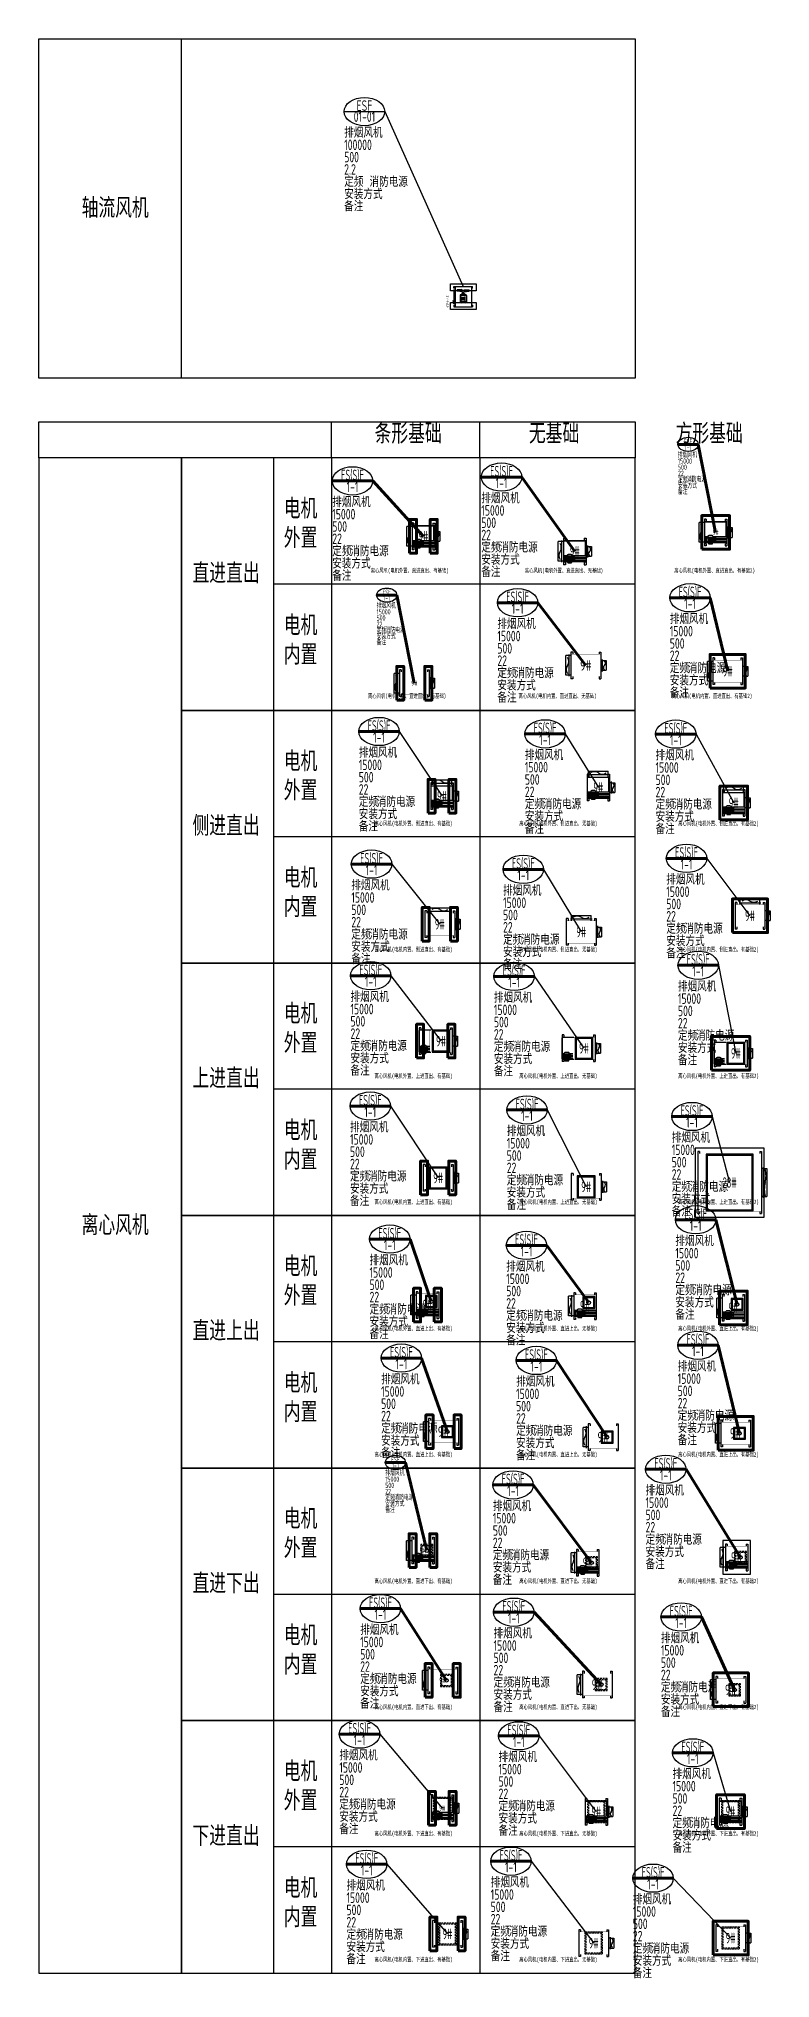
# Model space of a CAD drawing. Header units: millimetres. Extents: x 2960 to 23778, y 37984 to 93237.
import ezdxf
from ezdxf.enums import TextEntityAlignment as Align

# ---------------------------------------------------------------- set-up
doc = ezdxf.new("R2010")
doc.units = ezdxf.units.MM
doc.header["$LTSCALE"] = 1000
doc.linetypes.add('DASHED', pattern=[0.75, 0.5, -0.25])
for name, color, linetype in [('H-BASE', 7, 'Continuous'), ('H-DIMS-FANS-TEXT2', 7, 'Continuous'), ('H-EQUP-FANS', 4, 'Continuous'), ('H-FIRE-FBOX', 161, 'Continuous')]:
    doc.layers.add(name, color=color, linetype=linetype)
doc.layers.add('H-风机进出口中点', color=9, linetype='Continuous', plot=False)
doc.styles.add('TH-STYLE1', font='STFANGSO.TTF', dxfattribs={"width": 0.7})
doc.styles.add('TH-STYLE3', font='tssdeng.shx', dxfattribs={"width": 0.8, "bigfont": 'tssdchn.shx'})

msp = doc.modelspace()

# ---------------------------------------------------------------- texts
at = {"layer": 'H-EQUP-FANS', "color": 3, "attachment_point": 1, "style": 'TH-STYLE1'}
for s, insert, char_height, width in [('轴流风机', (4179, 88690), 500, 2315.48), ('条形基础', (12518, 82260), 500, 2315.48), ('无基础', (16911, 82260), 500, 2315.48), ('方形基础', (21086, 82260), 500, 2315.48), ('电机外置', (9933, 80120), 500, 1261.22), ('直进直出', (7336, 78279), 500, 2315.48), ('离心风机(电机外置、直进直出、有基础)', (12406, 78152), 125, 2432.87), ('离心风机(电机外置、直进直出、无基础)', (16797, 78152), 125, 2432.87), ('离心风机(电机外置、直进直出、有基础2)', (21049, 78152), 125, 2432.87), ('电机\\P内置', (9933, 76797), 500, 1261.22), ('离心风机(电机内置、直进直出、有基础)', (12331, 74580), 125, 2367.32), ('离心风机(电机内置、直进直出、无基础)', (16616, 74580), 125, 2379.96), ('离心风机(电机内置、直进直出、有基础2)', (20975, 74580), 125, 2891), ('电机外置', (9933, 72925), 500, 1261.22), ('侧进直出', (7336, 71085), 500, 2315.48), ('离心风机(电机外置、侧进直出、有基础)', (12516, 70948), 125, 2432.87), ('离心风机(电机外置、侧进直出、无基础)', (16636, 70948), 125, 2432.87), ('离心风机(电机外置、侧进直出、有基础2)', (21160, 70948), 125, 2432.87), ('电机\\P内置', (9933, 69603), 500, 1261.22), ('离心风机(电机内置、侧进直出、有基础)', (12516, 67358), 125, 2432.87), ('离心风机(电机内置、侧进直出、无基础)', (16636, 67358), 125, 2432.87), ('离心风机(电机内置、侧进直出、有基础2)', (21160, 67358), 125, 2432.87), ('电机外置', (9933, 65731), 500, 1361.89), ('上进直出', (7336, 63890), 500, 2315.48), ('电机\\P内置', (9933, 62408), 500, 2315.48), ('离心风机', (4179, 59710), 500, 2315.48), ('电机外置', (9933, 58536), 500, 1361.89), ('直进上出', (7336, 56696), 500, 2315.48), ('电机\\P内置', (9933, 55214), 500, 2315.48), ('电机外置', (9933, 51342), 500, 1361.89), ('直进下出', (7336, 49501), 500, 2315.48), ('电机\\P内置', (9933, 48020), 500, 2315.48), ('电机外置', (9933, 44148), 500, 1261.22), ('下进直出', (7336, 42307), 500, 2315.48), ('电机\\P内置', (9933, 40825), 500, 1261.22)]:
    msp.add_mtext(s, dxfattribs=dict(at, insert=insert, char_height=char_height, width=width))
at = {"layer": 'H-EQUP-FANS', "color": 6, "char_height": 125, "width": 2432.87, "attachment_point": 1, "style": 'TH-STYLE1'}
for s, insert in [('离心风机(电机外置、上进直出、有基础)', (12516, 63754)), ('离心风机(电机外置、上进直出、无基础)', (16636, 63754)), ('离心风机(电机外置、上进直出、有基础2)', (21160, 63754)), ('离心风机(电机内置、上进直出、有基础)', (12516, 60164)), ('离心风机(电机内置、上进直出、无基础)', (16636, 60164)), ('离心风机(电机内置、上进直出、有基础2)', (21160, 60164)), ('离心风机(电机外置、直进上出、有基础)', (12516, 56559)), ('离心风机(电机外置、直进上出、无基础)', (16636, 56559)), ('离心风机(电机外置、直进上出、有基础2)', (21160, 56559)), ('离心风机(电机内置、直进上出、有基础)', (12516, 52970)), ('离心风机(电机内置、直进上出、无基础)', (16636, 52970)), ('离心风机(电机内置、直进上出、有基础2)', (21160, 52970)), ('离心风机(电机外置、直进下出、有基础)', (12516, 49365)), ('离心风机(电机外置、直进下出、无基础)', (16636, 49365)), ('离心风机(电机外置、直进下出、有基础2)', (21160, 49365)), ('离心风机(电机内置、直进下出、有基础)', (12516, 45775)), ('离心风机(电机内置、直进下出、无基础)', (16636, 45775)), ('离心风机(电机内置、直进下出、有基础2)', (21160, 45775)), ('离心风机(电机外置、下进直出、有基础)', (12516, 42171)), ('离心风机(电机外置、下进直出、无基础)', (16636, 42171)), ('离心风机(电机外置、下进直出、有基础2)', (21160, 42171)), ('离心风机(电机内置、下进直出、有基础)', (12516, 38581)), ('离心风机(电机内置、下进直出、无基础)', (16636, 38581)), ('离心风机(电机内置、下进直出、有基础2)', (21160, 38581))]:
    msp.add_mtext(s, dxfattribs=dict(at, insert=insert))

# ---------------------------------------------------------------- blocks, each defined once
blk = doc.blocks.new('*U64')
at = {"linetype": 'ByBlock', "lineweight": 100}
blk.add_line((-662, 2118), (490, 2118), dxfattribs=at)
for p, q in [((1630, 280), (1530, 280)), ((1530, -280), (1530, 280)), ((1630, -310), (1630, 310)), ((1680, 280), (1630, 280)), ((1730, 380), (1680, 380)), ((1680, 380), (1680, -380)), ((2320, 290), (1680, 290)), ((1730, 380), (1730, 320)), ((2270, 380), (2320, 380)), ((2270, 380), (2270, 320)), ((2290, 320), (2290, -126)), ((2320, 380), (2320, -380)), ((2370, 140), (2320, 140)), ((2370, -170), (2370, 170)), ((2370, 140), (2470, 140)), ((2470, 140), (2470, -140)), ((1630, -280), (1530, -280)), ((1680, -280), (1630, -280)), ((1780, -126), (1680, -126)), ((1735, -176), (1680, -176)), ((1735, -211), (1680, -211)), ((1735, -261), (1680, -261)), ((1680, -290), (1781, -290)), ((1730, -380), (1680, -380)), ((1710, -176), (1710, -211)), ((1710, -261), (1710, -320)), ((1730, -320), (1730, -380)), ((1776, -163), (1735, -163)), ((1735, -163), (1735, -263)), ((1776, -263), (1735, -263)), ((1772, -163), (1772, -135)), ((1776, -163), (1776, -263)), ((1776, -167), (1780, -167)), ((1776, -259), (1780, -259)), ((1780, -261), (1776, -261)), ((1927, -140), (1780, -140)), ((1927, -286), (1780, -286)), ((1787, -140), (1787, -286)), ((1792, -140), (1792, -286)), ((1802, -140), (1802, -286)), ((1897, -86), (1810, -86)), ((1810, -91), (1810, -86)), ((1818, -140), (1818, -286)), ((1835, -140), (1835, -286)), ((1853, -140), (1853, -193)), ((1853, -236), (1853, -286)), ((1872, -140), (1872, -286)), ((1889, -140), (1889, -286)), ((1897, -91), (1897, -86)), ((1904, -140), (1904, -286)), ((1915, -140), (1915, -286)), ((1920, -140), (1920, -286)), ((1926, -290), (2320, -290)), ((2320, -126), (1927, -126)), ((2320, -176), (1927, -176)), ((2320, -211), (1927, -211)), ((2320, -261), (1927, -261)), ((1934, -167), (1934, -135)), ((1934, -253), (1934, -220)), ((2270, -320), (2270, -380)), ((2270, -380), (2320, -380)), ((2290, -176), (2290, -211)), ((2290, -261), (2290, -320)), ((2370, -140), (2320, -140)), ((2370, -140), (2470, -140))]:
    blk.add_line(p, q)
blk.add_lwpolyline([(490, 2118), (2000, 0)], dxfattribs=at)
at = {"const_width": 6}
blk.add_lwpolyline([(1908, -320), (1710, -320, -0.414214), (1680, -290), (1680, 290, -0.414214), (1710, 320), (2290, 320, -0.414214), (2320, 290), (2320, -290, -0.414214), (2290, -320), (1908, -320)], format="xyb", dxfattribs=at)
for points in [[(1735, -167), (1705, -167), (1705, -135), (1780, -135), (1780, -167), (1776, -167)], [(1735, -253), (1705, -253), (1705, -220), (1735, -220)]]:
    blk.add_lwpolyline(points)
for points in [[(1897, -91), (1810, -91, 0.414214), (1780, -121), (1780, -286, 0.414214), (1790, -296), (1917, -296, 0.414214), (1927, -286), (1927, -121, 0.414214)], [(1913, -296), (1794, -296), (1794, -307, 0.414214), (1798, -311), (1909, -311, 0.414214), (1913, -307)], [(1908, -311), (1799, -311), (1799, -322, 0.414214), (1803, -326), (1904, -326, 0.414214), (1908, -322)]]:
    blk.add_lwpolyline(points, format="xyb", close=True)
for points in [[(1859, -193), (1847, -193), (1847, -236), (1859, -236)], [(2002, -135), (1927, -135), (1927, -167), (2002, -167)], [(2002, -220), (1927, -220), (1927, -253), (2002, -253)]]:
    blk.add_lwpolyline(points, close=True)
for centre in [(1724, -151), (1724, -236), (1753, -151), (1953, -151), (1953, -236), (1982, -151), (1982, -236)]:
    blk.add_circle(centre, 4.87)
for centre, radius, start, end in [((1753, -113), 206, 146.7431, 213.2569), ((1409, 113), 206, 326.7431, 33.2569), ((2371, 60), 78.6, 309.0719, 50.9281), ((2470, -62), 78.6, 129.0719, 230.9281)]:
    blk.add_arc(centre, radius, start, end)
blk.add_ellipse((-86, 2118), major_axis=(-576, 0), ratio=0.7)
at = {"style": 'TH-STYLE3'}
for tag, width, p in [('设备符号', 0.6, (-86, 2286)), ('楼层-编号', 0.7, (-86, 1950))]:
    blk.add_attdef(tag, text='', height=300, dxfattribs=dict(at, width=width)).set_placement(p, align=Align.MIDDLE_CENTER)
at = {"style": 'TH-STYLE3', "width": 0.7}
for tag, p in [('风机功能', (-662, 1368)), ('风量', (-662, 1018)), ('全压', (-662, 668)), ('电量', (-662, 318)), ('定频', (-662, -32)), ('消防电源', (-150, -32)), ('备注', (-662, -732)), ('安装方式', (-662, -382))]:
    blk.add_attdef(tag, p, '', height=300, dxfattribs=at)
at = {"layer": 'H-DIMS-FANS-TEXT2', "style": 'TH-STYLE3', "width": 0.6}
blk.add_text('9#', height=300, dxfattribs=at).set_placement((2000, 0), align=Align.MIDDLE_CENTER)
blk = doc.blocks.new('*U61')
at = {"linetype": 'ByBlock', "lineweight": 100}
blk.add_line((-520, 2095), (632, 2095), dxfattribs=at)
for p, q in [((1525, 589), (1425, 589)), ((1425, 29), (1425, 589)), ((1525, -1), (1525, 619)), ((1575, 589), (1525, 589)), ((1625, 689), (1575, 689)), ((1575, 689), (1575, -71)), ((1625, 689), (1625, 629)), ((2375, 689), (2425, 689)), ((2375, 689), (2375, 629)), ((2425, 689), (2425, -71)), ((1525, 29), (1425, 29)), ((1575, 29), (1525, 29)), ((2475, 449), (2425, 449)), ((2475, 169), (2425, 169)), ((2475, 139), (2475, 479)), ((2475, 449), (2575, 449)), ((2475, 169), (2575, 169)), ((2575, 449), (2575, 169)), ((1625, -71), (1575, -71)), ((1625, -11), (1625, -71)), ((2375, -11), (2375, -71)), ((2375, -71), (2425, -71))]:
    blk.add_line(p, q)
blk.add_lwpolyline([(632, 2095), (2000, 309)], dxfattribs=at)
at = {"const_width": 6}
blk.add_lwpolyline([(1803, -11), (1605, -11, -0.414214), (1575, 19), (1575, 599, -0.414214), (1605, 629), (2395, 629, -0.414214), (2425, 599), (2425, 19, -0.414214), (2395, -11), (1803, -11)], format="xyb", dxfattribs=at)
for centre, radius, start, end in [((1648, 196), 206, 146.7431, 213.2569), ((1304, 422), 206, 326.7431, 33.2569), ((2583, 245), 85.7, 131.5038, 228.4962), ((2469, 373), 85.7, 311.5038, 48.4962)]:
    blk.add_arc(centre, radius, start, end)
blk.add_ellipse((56, 2095), major_axis=(-576, 0), ratio=0.7)
at = {"style": 'TH-STYLE3'}
for tag, width, p in [('设备符号', 0.6, (56, 2263)), ('楼层-编号', 0.7, (56, 1927))]:
    blk.add_attdef(tag, text='', height=300, dxfattribs=dict(at, width=width)).set_placement(p, align=Align.MIDDLE_CENTER)
at = {"style": 'TH-STYLE3', "width": 0.7}
for tag, p in [('风机功能', (-520, 1345)), ('风量', (-520, 995)), ('全压', (-520, 645)), ('电量', (-520, 295)), ('定频', (-520, -55)), ('消防电源', (-7, -55)), ('备注', (-520, -755)), ('安装方式', (-520, -405))]:
    blk.add_attdef(tag, p, '', height=300, dxfattribs=at)
at = {"layer": 'H-DIMS-FANS-TEXT2', "style": 'TH-STYLE3', "width": 0.7}
blk.add_text('9#', height=300, dxfattribs=at).set_placement((2000, 309), align=Align.MIDDLE_CENTER)
blk = doc.blocks.new('*U66')
at = {"linetype": 'ByBlock', "lineweight": 100}
blk.add_line((351, 2038), (1503, 2038), dxfattribs=at)
for p, q in [((2450, 574), (2400, 574)), ((2400, 574), (2400, -186)), ((2410, 564), (3030, 564)), ((2440, 564), (2440, 664)), ((2440, 664), (3000, 664)), ((2440, 514), (2440, 564)), ((2450, 574), (2450, 514)), ((2990, 574), (3040, 574)), ((2990, 574), (2990, 514)), ((3000, 564), (3000, 664)), ((3000, 514), (3000, 564)), ((3040, 574), (3040, -186)), ((3040, 484), (2400, 484)), ((2500, 69), (2400, 69)), ((2455, 19), (2400, 19)), ((2430, 19), (2430, -17)), ((2496, 31), (2455, 31)), ((2455, 31), (2455, -69)), ((2493, 31), (2493, 60)), ((2496, 31), (2496, -69)), ((2496, 27), (2500, 27)), ((2647, 55), (2500, 55)), ((2507, 55), (2507, -92)), ((2512, 55), (2512, -92)), ((2523, 55), (2523, -92)), ((2617, 108), (2530, 108)), ((2530, 103), (2530, 108)), ((2538, 55), (2538, -92)), ((2555, 55), (2555, -92)), ((2573, 55), (2573, 2)), ((2592, 55), (2592, -92)), ((2609, 55), (2609, -92)), ((2617, 103), (2617, 108)), ((2624, 55), (2624, -92)), ((2635, 55), (2635, -92)), ((2640, 55), (2640, -92)), ((3040, 69), (2647, 69)), ((3040, 19), (2647, 19)), ((2654, 27), (2654, 60)), ((3010, 514), (3010, 69)), ((3010, 19), (3010, -17)), ((3090, 334), (3040, 334)), ((3090, 54), (3040, 54)), ((3090, 24), (3090, 364)), ((3090, 334), (3190, 334)), ((3090, 54), (3190, 54)), ((3190, 334), (3190, 54)), ((2455, -17), (2400, -17)), ((2455, -67), (2400, -67)), ((2400, -96), (2501, -96)), ((2450, -186), (2400, -186)), ((2430, -67), (2430, -126)), ((2450, -126), (2450, -186)), ((2496, -69), (2455, -69)), ((2496, -64), (2500, -64)), ((2500, -67), (2496, -67)), ((2647, -92), (2500, -92)), ((2573, -42), (2573, -92)), ((2646, -96), (3040, -96)), ((3040, -17), (2647, -17)), ((3040, -67), (2647, -67)), ((2654, -58), (2654, -26)), ((2990, -126), (2990, -186)), ((2990, -186), (3040, -186)), ((3010, -67), (3010, -126))]:
    blk.add_line(p, q)
for points in [[(1503, 2038), (2720, 194)], [(2455, 27), (2425, 27), (2425, 60), (2500, 60), (2500, 27), (2496, 27)], [(2455, -58), (2425, -58), (2425, -26), (2455, -26)]]:
    blk.add_lwpolyline(points)
at = {"const_width": 6}
blk.add_lwpolyline([(2628, -126), (2430, -126, -0.414214), (2400, -96), (2400, 484, -0.414214), (2430, 514), (3010, 514, -0.414214), (3040, 484), (3040, -96, -0.414214), (3010, -126), (2628, -126)], format="xyb", dxfattribs=at)
for points in [[(2617, 103), (2530, 103, 0.414214), (2500, 73), (2500, -92, 0.414214), (2510, -102), (2637, -102, 0.414214), (2647, -92), (2647, 73, 0.414214)], [(2633, -102), (2514, -102), (2514, -113, 0.414214), (2518, -117), (2629, -117, 0.414214), (2633, -113)], [(2628, -117), (2519, -117), (2519, -128, 0.414214), (2523, -132), (2624, -132, 0.414214), (2628, -128)]]:
    blk.add_lwpolyline(points, format="xyb", close=True)
for points in [[(2579, 2), (2568, 2), (2568, -42), (2579, -42)], [(2722, 60), (2647, 60), (2647, 27), (2722, 27)], [(2722, -26), (2647, -26), (2647, -58), (2722, -58)]]:
    blk.add_lwpolyline(points, close=True)
for centre in [(2444, 44), (2473, 44), (2674, 44), (2703, 44), (2444, -42), (2674, -42), (2703, -42)]:
    blk.add_circle(centre, 4.87)
for centre, radius, start, end in [((2607, 445), 203, 56.1466, 123.8534), ((2833, 782), 203, 236.1466, 303.8534), ((3211, 130), 94.7, 137.3335, 222.6665), ((3071, 258), 94.7, 317.3335, 42.6665)]:
    blk.add_arc(centre, radius, start, end)
blk.add_ellipse((927, 2038), major_axis=(-576, 0), ratio=0.7)
at = {"layer": 'H-BASE', "linetype": 'ByBlock', "lineweight": 100}
for points in [[(2325, -286), (2525, -286), (2525, 674), (2325, 674)], [(2915, -286), (3115, -286), (3115, 674), (2915, 674)]]:
    blk.add_lwpolyline(points, close=True, dxfattribs=at)
at = {"style": 'TH-STYLE3'}
for tag, width, p in [('设备符号', 0.6, (927, 2206)), ('楼层-编号', 0.7, (927, 1870))]:
    blk.add_attdef(tag, text='', height=300, dxfattribs=dict(at, width=width)).set_placement(p, align=Align.MIDDLE_CENTER)
at = {"style": 'TH-STYLE3', "width": 0.7}
for tag, p in [('风机功能', (351, 1288)), ('风量', (351, 938)), ('全压', (351, 588)), ('电量', (351, 238)), ('定频', (351, -112)), ('消防电源', (864, -112)), ('备注', (351, -812)), ('安装方式', (351, -462))]:
    blk.add_attdef(tag, p, '', height=300, dxfattribs=at)
at = {"layer": 'H-DIMS-FANS-TEXT2', "style": 'TH-STYLE3', "width": 0.6}
blk.add_text('9#', height=300, dxfattribs=at).set_placement((2720, 194), align=Align.MIDDLE)
blk = doc.blocks.new('*U67')
at = {"linetype": 'ByBlock', "lineweight": 100}
blk.add_line((351, 1913), (1503, 1913), dxfattribs=at)
for p, q in [((2174, 762), (2124, 762)), ((2124, 762), (2124, 2)), ((2764, 672), (2124, 672)), ((2134, 752), (2754, 752)), ((2164, 752), (2164, 852)), ((2164, 852), (2724, 852)), ((2164, 702), (2164, 752)), ((2174, 762), (2174, 702)), ((2714, 762), (2764, 762)), ((2714, 762), (2714, 702)), ((2724, 752), (2724, 852)), ((2724, 702), (2724, 752)), ((2734, 702), (2734, 256)), ((2764, 762), (2764, 2)), ((2224, 256), (2124, 256)), ((2179, 206), (2124, 206)), ((2179, 170), (2124, 170)), ((2179, 120), (2124, 120)), ((2124, 92), (2224, 92)), ((2174, 2), (2124, 2)), ((2154, 206), (2154, 170)), ((2154, 120), (2154, 62)), ((2174, 62), (2174, 2)), ((2220, 219), (2179, 219)), ((2179, 219), (2179, 119)), ((2220, 119), (2179, 119)), ((2216, 219), (2216, 247)), ((2220, 219), (2220, 119)), ((2220, 215), (2224, 215)), ((2220, 123), (2224, 123)), ((2224, 120), (2220, 120)), ((2370, 242), (2224, 242)), ((2370, 96), (2224, 96)), ((2230, 242), (2230, 96)), ((2235, 242), (2235, 96)), ((2246, 242), (2246, 96)), ((2340, 296), (2254, 296)), ((2254, 291), (2254, 296)), ((2261, 242), (2261, 96)), ((2278, 242), (2278, 96)), ((2297, 242), (2297, 189)), ((2297, 146), (2297, 96)), ((2315, 242), (2315, 96)), ((2333, 242), (2333, 96)), ((2340, 291), (2340, 296)), ((2348, 242), (2348, 96)), ((2359, 242), (2359, 96)), ((2363, 242), (2363, 96)), ((2369, 92), (2764, 92)), ((2764, 256), (2370, 256)), ((2764, 206), (2370, 206)), ((2764, 170), (2370, 170)), ((2764, 120), (2370, 120)), ((2378, 215), (2378, 247)), ((2378, 129), (2378, 162)), ((2714, 62), (2714, 2)), ((2714, 2), (2764, 2)), ((2734, 206), (2734, 170)), ((2734, 120), (2734, 62)), ((2814, 522), (2764, 522)), ((2814, 242), (2764, 242)), ((2814, 212), (2814, 552)), ((2814, 522), (2914, 522)), ((2814, 242), (2914, 242)), ((2914, 522), (2914, 242))]:
    blk.add_line(p, q)
for points in [[(1503, 1913), (2444, 382)], [(2179, 215), (2149, 215), (2149, 247), (2224, 247), (2224, 215), (2220, 215)], [(2179, 129), (2149, 129), (2149, 162), (2179, 162)]]:
    blk.add_lwpolyline(points)
at = {"const_width": 6}
blk.add_lwpolyline([(2352, 62), (2154, 62, -0.414214), (2124, 92), (2124, 672, -0.414214), (2154, 702), (2734, 702, -0.414214), (2764, 672), (2764, 92, -0.414214), (2734, 62), (2352, 62)], format="xyb", dxfattribs=at)
for points in [[(2340, 291), (2254, 291, 0.414214), (2224, 261), (2224, 96, 0.414214), (2234, 86), (2360, 86, 0.414214), (2370, 96), (2370, 261, 0.414214)], [(2357, 86), (2237, 86), (2237, 75, 0.414214), (2241, 71), (2353, 71, 0.414214), (2357, 75)], [(2352, 71), (2242, 71), (2242, 60, 0.414214), (2246, 56), (2348, 56, 0.414214), (2352, 60)]]:
    blk.add_lwpolyline(points, format="xyb", close=True)
for points in [[(2303, 189), (2291, 189), (2291, 146), (2303, 146)], [(2445, 247), (2370, 247), (2370, 215), (2445, 215)], [(2445, 162), (2370, 162), (2370, 129), (2445, 129)]]:
    blk.add_lwpolyline(points, close=True)
for centre in [(2168, 231), (2168, 145), (2197, 231), (2397, 231), (2397, 145), (2426, 231), (2426, 145)]:
    blk.add_circle(centre, 4.87)
for centre, radius, start, end in [((2331, 632), 203, 56.1466, 123.8534), ((2557, 969), 203, 236.1466, 303.8534), ((2934, 318), 94.7, 137.3335, 222.6665), ((2795, 446), 94.7, 317.3335, 42.6665)]:
    blk.add_arc(centre, radius, start, end)
blk.add_ellipse((927, 1913), major_axis=(-576, 0), ratio=0.7)
at = {"style": 'TH-STYLE3'}
for tag, width, p in [('设备符号', 0.6, (927, 2081)), ('楼层-编号', 0.7, (927, 1745))]:
    blk.add_attdef(tag, text='', height=300, dxfattribs=dict(at, width=width)).set_placement(p, align=Align.MIDDLE_CENTER)
at = {"style": 'TH-STYLE3', "width": 0.7}
for tag, p in [('风机功能', (351, 1163)), ('风量', (351, 813)), ('全压', (351, 463)), ('定频', (351, -237)), ('电量', (351, 113)), ('消防电源', (864, -237)), ('安装方式', (351, -587)), ('备注', (351, -937))]:
    blk.add_attdef(tag, p, '', height=300, dxfattribs=at)
at = {"layer": 'H-DIMS-FANS-TEXT2', "style": 'TH-STYLE3', "width": 0.6}
blk.add_text('9#', height=300, dxfattribs=at).set_placement((2444, 382), align=Align.MIDDLE)
blk = doc.blocks.new('*U69')
at = {"linetype": 'ByBlock', "lineweight": 100}
blk.add_line((-129, 1960), (1023, 1960), dxfattribs=at)
for p, q in [((2016, 628), (1966, 628)), ((1966, 628), (1966, -132)), ((2016, 628), (2016, 568)), ((2081, 618), (2701, 618)), ((2111, 618), (2111, 718)), ((2111, 718), (2671, 718)), ((2111, 568), (2111, 618)), ((2671, 618), (2671, 718)), ((2671, 568), (2671, 618)), ((2766, 628), (2816, 628)), ((2766, 628), (2766, 568)), ((2816, 628), (2816, -132)), ((2866, 388), (2816, 388)), ((2866, 108), (2816, 108)), ((2866, 78), (2866, 418)), ((2866, 388), (2966, 388)), ((2866, 108), (2966, 108)), ((2966, 388), (2966, 108)), ((2016, -132), (1966, -132)), ((2016, -72), (2016, -132)), ((2766, -72), (2766, -132)), ((2766, -132), (2816, -132))]:
    blk.add_line(p, q)
blk.add_lwpolyline([(1023, 1960), (2391, 248)])
at = {"const_width": 6}
blk.add_lwpolyline([(2194, -72), (1996, -72, -0.414214), (1966, -42), (1966, 538, -0.414214), (1996, 568), (2786, 568, -0.414214), (2816, 538), (2816, -42, -0.414214), (2786, -72), (2194, -72)], format="xyb", dxfattribs=at)
for centre, radius, start, end in [((2278, 495), 206, 56.7431, 123.2569), ((2504, 839), 206, 236.7431, 303.2569), ((2987, 184), 95.1, 137.5795, 222.4205), ((2847, 312), 95.1, 317.5795, 42.4205)]:
    blk.add_arc(centre, radius, start, end)
blk.add_ellipse((447, 1960), major_axis=(-576, 0), ratio=0.7)
at = {"layer": 'H-BASE', "linetype": 'ByBlock', "lineweight": 100}
for points in [[(1891, -232), (2091, -232), (2091, 728), (1891, 728)], [(2691, -232), (2891, -232), (2891, 728), (2691, 728)]]:
    blk.add_lwpolyline(points, close=True, dxfattribs=at)
at = {"style": 'TH-STYLE3'}
for tag, width, p in [('设备符号', 0.6, (447, 2128)), ('楼层-编号', 0.7, (447, 1792))]:
    blk.add_attdef(tag, text='', height=300, dxfattribs=dict(at, width=width)).set_placement(p, align=Align.MIDDLE_CENTER)
at = {"style": 'TH-STYLE3', "width": 0.7}
for tag, p in [('风机功能', (-129, 1210)), ('风量', (-129, 860)), ('全压', (-129, 510)), ('定频', (-129, -190)), ('电量', (-129, 160)), ('消防电源', (384, -190)), ('安装方式', (-129, -540)), ('备注', (-129, -890))]:
    blk.add_attdef(tag, p, '', height=300, dxfattribs=at)
at = {"layer": 'H-DIMS-FANS-TEXT2', "style": 'TH-STYLE3', "width": 0.6}
blk.add_text('9#', height=300, rotation=360, dxfattribs=at).set_placement((2391, 248), align=Align.MIDDLE)
blk = doc.blocks.new('*U70')
at = {"linetype": 'ByBlock', "lineweight": 100}
blk.add_line((-225, 1784), (927, 1784), dxfattribs=at)
for p, q in [((1625, 380), (1575, 380)), ((1575, 380), (1575, -380)), ((1625, 380), (1625, 320)), ((1690, 370), (2310, 370)), ((1720, 370), (1720, 470)), ((1720, 470), (2280, 470)), ((1720, 320), (1720, 370)), ((2280, 370), (2280, 470)), ((2280, 320), (2280, 370)), ((2375, 380), (2425, 380)), ((2375, 380), (2375, 320)), ((2425, 380), (2425, -380)), ((2475, 140), (2425, 140)), ((2475, -170), (2475, 170)), ((2475, 140), (2575, 140)), ((2575, 140), (2575, -140)), ((1625, -380), (1575, -380)), ((1625, -320), (1625, -380)), ((2375, -320), (2375, -380)), ((2375, -380), (2425, -380)), ((2475, -140), (2425, -140)), ((2475, -140), (2575, -140))]:
    blk.add_line(p, q)
blk.add_lwpolyline([(927, 1784), (2000, 0)])
at = {"const_width": 6}
blk.add_lwpolyline([(1803, -320), (1605, -320, -0.414214), (1575, -290), (1575, 290, -0.414214), (1605, 320), (2395, 320, -0.414214), (2425, 290), (2425, -290, -0.414214), (2395, -320), (1803, -320)], format="xyb", dxfattribs=at)
for centre, radius, start, end in [((1887, 247), 206, 56.7431, 123.2569), ((2113, 591), 206, 236.7431, 303.2569), ((2596, -64), 95.1, 137.5795, 222.4205), ((2456, 64), 95.1, 317.5795, 42.4205)]:
    blk.add_arc(centre, radius, start, end)
blk.add_ellipse((351, 1784), major_axis=(-576, 0), ratio=0.7)
at = {"style": 'TH-STYLE3'}
for tag, width, p in [('楼层-编号', 0.7, (351, 1616)), ('设备符号', 0.6, (351, 1952))]:
    blk.add_attdef(tag, text='', height=300, dxfattribs=dict(at, width=width)).set_placement(p, align=Align.MIDDLE_CENTER)
at = {"style": 'TH-STYLE3', "width": 0.7}
for tag, p in [('风机功能', (-225, 1034)), ('全压', (-225, 334)), ('风量', (-225, 684)), ('电量', (-225, -16)), ('定频', (-225, -366)), ('安装方式', (-225, -716)), ('消防电源', (288, -366)), ('备注', (-225, -1066))]:
    blk.add_attdef(tag, p, '', height=300, dxfattribs=at)
at = {"layer": 'H-DIMS-FANS-TEXT2', "style": 'TH-STYLE3', "width": 0.6}
blk.add_text('9#', height=300, dxfattribs=at).set_placement((2000, 0), align=Align.MIDDLE)
blk = doc.blocks.new('*U72')
at = {"linetype": 'ByBlock', "lineweight": 100}
blk.add_line((-617, 2028), (535, 2028), dxfattribs=at)
for p, q in [((1390, 544), (1340, 544)), ((1340, 544), (1340, -216)), ((1397, 8), (1340, 8)), ((1390, 544), (1390, 484)), ((1640, 8), (1544, 8)), ((2230, 544), (2280, 544)), ((2230, 544), (2230, 484)), ((2280, 544), (2280, -216)), ((2330, 304), (2280, 304)), ((2330, 24), (2280, 24)), ((2330, -6), (2330, 334)), ((2330, 304), (2430, 304)), ((2330, 24), (2430, 24)), ((2430, 304), (2430, 24)), ((1389, -42), (1340, -42)), ((1389, -78), (1340, -78)), ((1389, -128), (1340, -128)), ((1390, -216), (1340, -216)), ((1389, -29), (1389, -1)), ((1393, -29), (1389, -29)), ((1389, -29), (1389, -129)), ((1393, -129), (1389, -129)), ((1390, -156), (1390, -216)), ((1393, -29), (1393, -129)), ((1393, -33), (1397, -33)), ((1393, -125), (1397, -125)), ((1397, -128), (1393, -128)), ((1544, -6), (1397, -6)), ((1544, -152), (1397, -152)), ((1404, -6), (1404, -152)), ((1409, -6), (1409, -152)), ((1419, -6), (1419, -152)), ((1435, -6), (1435, -152)), ((1452, -6), (1452, -152)), ((1470, -6), (1470, -59)), ((1470, -103), (1470, -152)), ((1489, -6), (1489, -152)), ((1506, -6), (1506, -152)), ((1521, -6), (1521, -152)), ((1532, -6), (1532, -152)), ((1537, -6), (1537, -152)), ((1640, -42), (1544, -42)), ((1640, -78), (1544, -78)), ((1640, -128), (1544, -128)), ((1551, -33), (1551, -1)), ((1551, -119), (1551, -87)), ((2230, -156), (2230, -216)), ((2230, -216), (2280, -216))]:
    blk.add_line(p, q)
for points in [[(535, 2028), (1960, 164)], [(1389, -33), (1360, -33), (1360, -1), (1397, -1), (1397, -33), (1393, -33)], [(1389, -119), (1360, -119), (1360, -87), (1389, -87)], [(1670, -156), (1543, -156)]]:
    blk.add_lwpolyline(points)
blk.add_lwpolyline([(1398, -156), (1370, -156, -0.414214), (1340, -126), (1340, 454, -0.414214), (1370, 484), (1670, 484)], format="xyb")
for points in [[(1514, 42), (1427, 42, 0.414214), (1397, 12), (1397, -152, 0.414214), (1407, -162), (1534, -162, 0.414214), (1544, -152), (1544, 12, 0.414214)], [(1530, -162), (1411, -162), (1411, -173, 0.414214), (1415, -177), (1526, -177, 0.414214), (1530, -173)], [(1525, -177), (1416, -177), (1416, -188, 0.414214), (1420, -192), (1521, -192, 0.414214), (1525, -188)]]:
    blk.add_lwpolyline(points, format="xyb", close=True)
at = {"const_width": 6}
blk.add_lwpolyline([(1867, -156), (1670, -156, -0.414214), (1640, -126), (1640, 454, -0.414214), (1670, 484), (2250, 484, -0.414214), (2280, 454), (2280, -126, -0.414214), (2250, -156), (1867, -156)], format="xyb", dxfattribs=at)
for points in [[(1705, -146), (2215, -146), (2215, 474), (1705, 474)], [(1735, -116), (2185, -116), (2185, 444), (1735, 444)], [(1476, -59), (1464, -59), (1464, -103), (1476, -103)], [(1581, -1), (1544, -1), (1544, -33), (1581, -33)], [(1581, -87), (1544, -87), (1544, -119), (1581, -119)]]:
    blk.add_lwpolyline(points, close=True)
for centre in [(1375, -17), (1375, -103), (1570, -17), (1570, -103)]:
    blk.add_circle(centre, 4.87)
for centre, start, end in [((2450, 99), 137.3335, 222.6665), ((2311, 228), 317.3335, 42.6665)]:
    blk.add_arc(centre, 94.7, start, end)
blk.add_ellipse((-41, 2028), major_axis=(-576, 0), ratio=0.7)
at = {"layer": 'H-BASE', "linetype": 'ByBlock', "lineweight": 100}
for points in [[(1265, -316), (1465, -316), (1465, 644), (1265, 644)], [(2155, -316), (2355, -316), (2355, 644), (2155, 644)]]:
    blk.add_lwpolyline(points, close=True, dxfattribs=at)
at = {"style": 'TH-STYLE3'}
for tag, width, p in [('设备符号', 0.6, (-41, 2196)), ('楼层-编号', 0.7, (-41, 1860))]:
    blk.add_attdef(tag, text='', height=300, dxfattribs=dict(at, width=width)).set_placement(p, align=Align.MIDDLE_CENTER)
at = {"style": 'TH-STYLE3', "width": 0.7}
for tag, p in [('风机功能', (-617, 1278)), ('风量', (-617, 928)), ('全压', (-617, 578)), ('电量', (-617, 228)), ('定频', (-617, -122)), ('消防电源', (-104, -122)), ('备注', (-617, -822)), ('安装方式', (-617, -472))]:
    blk.add_attdef(tag, p, '', height=300, dxfattribs=at)
at = {"layer": 'H-DIMS-FANS-TEXT2', "style": 'TH-STYLE3', "width": 0.6}
blk.add_text('9#', height=300, dxfattribs=at).set_placement((1960, 164), align=Align.MIDDLE)
blk = doc.blocks.new('*U73')
at = {"linetype": 'ByBlock', "lineweight": 100}
blk.add_line((-564, 2368), (588, 2368), dxfattribs=at)
for p, q in [((1430, 700), (1380, 700)), ((1380, 700), (1380, -60)), ((1430, 700), (1430, 640)), ((2270, 700), (2320, 700)), ((2270, 700), (2270, 640)), ((2320, 700), (2320, -60)), ((1438, 164), (1380, 164)), ((1430, 114), (1380, 114)), ((1430, 79), (1380, 79)), ((1430, 29), (1380, 29)), ((1430, 127), (1430, 155)), ((1434, 127), (1430, 127)), ((1430, 127), (1430, 27)), ((1434, 27), (1430, 27)), ((1434, 127), (1434, 27)), ((1434, 123), (1438, 123)), ((1434, 31), (1438, 31)), ((1438, 29), (1434, 29)), ((1584, 150), (1438, 150)), ((1584, 4), (1438, 4)), ((1444, 150), (1444, 4)), ((1449, 150), (1449, 4)), ((1460, 150), (1460, 4)), ((1475, 150), (1475, 4)), ((1492, 150), (1492, 4)), ((1511, 150), (1511, 97)), ((1511, 54), (1511, 4)), ((1529, 150), (1529, 4)), ((1547, 150), (1547, 4)), ((1562, 150), (1562, 4)), ((1573, 150), (1573, 4)), ((1577, 150), (1577, 4)), ((1680, 164), (1584, 164)), ((1680, 114), (1584, 114)), ((1680, 79), (1584, 79)), ((1680, 29), (1584, 29)), ((1592, 123), (1592, 155)), ((1592, 37), (1592, 70)), ((2370, 460), (2320, 460)), ((2370, 180), (2320, 180)), ((2370, 150), (2370, 490)), ((2370, 460), (2470, 460)), ((2370, 180), (2470, 180)), ((2470, 460), (2470, 180)), ((1430, -60), (1380, -60)), ((1430, 0), (1430, -60)), ((2270, 0), (2270, -60)), ((2270, -60), (2320, -60))]:
    blk.add_line(p, q)
for points in [[(588, 2368), (2000, 320)], [(1430, 123), (1400, 123), (1400, 155), (1438, 155), (1438, 123), (1434, 123)], [(1430, 37), (1400, 37), (1400, 70), (1430, 70)], [(1710, 0), (1583, 0)]]:
    blk.add_lwpolyline(points)
blk.add_lwpolyline([(1438, 0), (1410, 0, -0.414214), (1380, 30), (1380, 610, -0.414214), (1410, 640), (1710, 640)], format="xyb")
at = {"const_width": 6}
blk.add_lwpolyline([(1908, 0), (1710, 0, -0.414214), (1680, 30), (1680, 610, -0.414214), (1710, 640), (2290, 640, -0.414214), (2320, 610), (2320, 30, -0.414214), (2290, 0), (1908, 0)], format="xyb", dxfattribs=at)
for points in [[(1745, 10), (2255, 10), (2255, 630), (1745, 630)], [(1775, 40), (2225, 40), (2225, 600), (1775, 600)], [(1517, 97), (1505, 97), (1505, 54), (1517, 54)], [(1622, 155), (1584, 155), (1584, 123), (1622, 123)], [(1622, 70), (1584, 70), (1584, 37), (1622, 37)]]:
    blk.add_lwpolyline(points, close=True)
for points in [[(1554, 199), (1468, 199, 0.414214), (1438, 169), (1438, 4, 0.414214), (1448, -6), (1574, -6, 0.414214), (1584, 4), (1584, 169, 0.414214)], [(1570, -6), (1451, -6), (1451, -17, 0.414214), (1455, -21), (1566, -21, 0.414214), (1570, -17)], [(1565, -21), (1456, -21), (1456, -32, 0.414214), (1460, -36), (1561, -36, 0.414214), (1565, -32)]]:
    blk.add_lwpolyline(points, format="xyb", close=True)
for centre in [(1415, 139), (1415, 54), (1611, 139), (1611, 54)]:
    blk.add_circle(centre, 4.87)
for centre, start, end in [((2491, 256), 137.3335, 222.6665), ((2351, 384), 317.3335, 42.6665)]:
    blk.add_arc(centre, 94.7, start, end)
blk.add_ellipse((12, 2368), major_axis=(-576, 0), ratio=0.7)
at = {"style": 'TH-STYLE3'}
for tag, width, p in [('楼层-编号', 0.7, (12, 2200)), ('设备符号', 0.6, (12, 2536))]:
    blk.add_attdef(tag, text='', height=300, dxfattribs=dict(at, width=width)).set_placement(p, align=Align.MIDDLE_CENTER)
at = {"style": 'TH-STYLE3', "width": 0.7}
for tag, p in [('风机功能', (-564, 1618)), ('全压', (-564, 918)), ('风量', (-564, 1268)), ('电量', (-564, 568)), ('定频', (-564, 218)), ('安装方式', (-564, -132)), ('消防电源', (-52, 218)), ('备注', (-564, -482))]:
    blk.add_attdef(tag, p, '', height=300, dxfattribs=at)
at = {"layer": 'H-DIMS-FANS-TEXT2', "style": 'TH-STYLE3', "width": 0.6}
blk.add_text('9#', height=300, dxfattribs=at).set_placement((2000, 320), align=Align.MIDDLE)
blk = doc.blocks.new('*U88')
at = {"linetype": 'ByBlock', "lineweight": 100}
blk.add_line((-509, 2047), (643, 2047), dxfattribs=at)
for p, q in [((1625, 380), (1575, 380)), ((1575, 380), (1575, -380)), ((1625, 380), (1625, 320)), ((2375, 380), (2425, 380)), ((2375, 380), (2375, 320)), ((2425, 380), (2425, -380)), ((2475, 140), (2425, 140)), ((2475, -170), (2475, 170)), ((2475, 140), (2575, 140)), ((2575, 140), (2575, -140)), ((1625, -380), (1575, -380)), ((1625, -320), (1625, -380)), ((2375, -320), (2375, -380)), ((2375, -380), (2425, -380)), ((2475, -140), (2425, -140)), ((2475, -140), (2575, -140))]:
    blk.add_line(p, q)
blk.add_lwpolyline([(643, 2047), (2000, 0)])
at = {"const_width": 6}
blk.add_lwpolyline([(1803, -320), (1605, -320, -0.414214), (1575, -290), (1575, 290, -0.414214), (1605, 320), (2395, 320, -0.414214), (2425, 290), (2425, -290, -0.414214), (2395, -320), (1803, -320)], format="xyb", dxfattribs=at)
for points in [[(1745, -310), (2255, -310), (2255, 310), (1745, 310)], [(1775, -280), (2225, -280), (2225, 280), (1775, 280)]]:
    blk.add_lwpolyline(points, close=True)
for centre, start, end in [((2596, -64), 137.5795, 222.4205), ((2456, 64), 317.5795, 42.4205)]:
    blk.add_arc(centre, 95.1, start, end)
blk.add_ellipse((67, 2047), major_axis=(-576, 0), ratio=0.7)
at = {"layer": 'H-BASE', "linetype": 'ByBlock', "lineweight": 100}
for points in [[(1500, -480), (1700, -480), (1700, 480), (1500, 480)], [(2300, -480), (2500, -480), (2500, 480), (2300, 480)]]:
    blk.add_lwpolyline(points, close=True, dxfattribs=at)
at = {"style": 'TH-STYLE3'}
for tag, width, p in [('设备符号', 0.6, (67, 2215)), ('楼层-编号', 0.7, (67, 1879))]:
    blk.add_attdef(tag, text='', height=300, dxfattribs=dict(at, width=width)).set_placement(p, align=Align.MIDDLE_CENTER)
at = {"style": 'TH-STYLE3', "width": 0.7}
for tag, p in [('风机功能', (-509, 1297)), ('风量', (-509, 947)), ('全压', (-509, 597)), ('电量', (-509, 247)), ('定频', (-509, -103)), ('消防电源', (4, -103)), ('备注', (-509, -803)), ('安装方式', (-509, -453))]:
    blk.add_attdef(tag, p, '', height=300, dxfattribs=at)
at = {"layer": 'H-DIMS-FANS-TEXT2', "style": 'TH-STYLE3', "width": 0.6}
blk.add_text('9#', height=300, dxfattribs=at).set_placement((2000, 0), align=Align.MIDDLE)
blk = doc.blocks.new('*U76')
at = {"linetype": 'ByBlock', "lineweight": 100}
blk.add_line((-261, 2192), (891, 2192), dxfattribs=at)
for p, q in [((1625, 380), (1575, 380)), ((1575, 380), (1575, -380)), ((1625, 380), (1625, 320)), ((2375, 380), (2425, 380)), ((2375, 380), (2375, 320)), ((2425, 380), (2425, -380)), ((2475, 140), (2425, 140)), ((2475, -170), (2475, 170)), ((2475, 140), (2575, 140)), ((2575, 140), (2575, -140)), ((1625, -380), (1575, -380)), ((1625, -320), (1625, -380)), ((2375, -320), (2375, -380)), ((2375, -380), (2425, -380)), ((2475, -140), (2425, -140)), ((2475, -140), (2575, -140))]:
    blk.add_line(p, q)
blk.add_lwpolyline([(891, 2192), (2000, 0)])
at = {"const_width": 6}
blk.add_lwpolyline([(1803, -320), (1605, -320, -0.414214), (1575, -290), (1575, 290, -0.414214), (1605, 320), (2395, 320, -0.414214), (2425, 290), (2425, -290, -0.414214), (2395, -320), (1803, -320)], format="xyb", dxfattribs=at)
for points in [[(1745, -310), (2255, -310), (2255, 310), (1745, 310)], [(1775, -280), (2225, -280), (2225, 280), (1775, 280)]]:
    blk.add_lwpolyline(points, close=True)
for centre, start, end in [((2596, -64), 137.5795, 222.4205), ((2456, 64), 317.5795, 42.4205)]:
    blk.add_arc(centre, 95.1, start, end)
blk.add_ellipse((315, 2192), major_axis=(-576, 0), ratio=0.7)
at = {"style": 'TH-STYLE3'}
for tag, width, p in [('设备符号', 0.6, (315, 2360)), ('楼层-编号', 0.7, (315, 2024))]:
    blk.add_attdef(tag, text='', height=300, dxfattribs=dict(at, width=width)).set_placement(p, align=Align.MIDDLE_CENTER)
at = {"style": 'TH-STYLE3', "width": 0.7}
for tag, p in [('风机功能', (-261, 1442)), ('风量', (-261, 1092)), ('全压', (-261, 742)), ('电量', (-261, 392)), ('定频', (-261, 42)), ('安装方式', (-261, -308)), ('消防电源', (252, 42)), ('备注', (-261, -658))]:
    blk.add_attdef(tag, p, '', height=300, dxfattribs=at)
at = {"layer": 'H-DIMS-FANS-TEXT2', "style": 'TH-STYLE3', "width": 0.6}
blk.add_text('9#', height=300, dxfattribs=at).set_placement((2000, 0), align=Align.MIDDLE)
blk = doc.blocks.new('*U44')
at = {"linetype": 'ByBlock', "lineweight": 100}
blk.add_line((-733, 2258), (419, 2258), dxfattribs=at)
for p, q in [((1137, 809), (1037, 809)), ((1037, 249), (1037, 809)), ((1137, 219), (1137, 839)), ((1187, 809), (1137, 809)), ((1237, 909), (1187, 909)), ((1187, 909), (1187, 149)), ((1237, 909), (1237, 849)), ((1777, 909), (1827, 909)), ((1777, 909), (1777, 849)), ((1827, 909), (1827, 149)), ((1137, 249), (1037, 249)), ((1187, 249), (1137, 249)), ((1287, 403), (1187, 403)), ((1242, 353), (1187, 353)), ((1242, 318), (1187, 318)), ((1242, 268), (1187, 268)), ((1187, 239), (1288, 239)), ((1237, 149), (1187, 149)), ((1237, 209), (1237, 149)), ((1283, 366), (1242, 366)), ((1242, 366), (1242, 266)), ((1283, 266), (1242, 266)), ((1280, 366), (1280, 394)), ((1283, 366), (1283, 266)), ((1283, 362), (1287, 362)), ((1283, 270), (1287, 270)), ((1287, 268), (1283, 268)), ((1434, 389), (1287, 389)), ((1434, 243), (1287, 243)), ((1294, 389), (1294, 243)), ((1299, 389), (1299, 243)), ((1310, 389), (1310, 243)), ((1404, 443), (1317, 443)), ((1317, 438), (1317, 443)), ((1325, 389), (1325, 243)), ((1342, 389), (1342, 243)), ((1361, 389), (1361, 336)), ((1361, 293), (1361, 243)), ((1379, 389), (1379, 243)), ((1396, 389), (1396, 243)), ((1404, 438), (1404, 443)), ((1411, 389), (1411, 243)), ((1422, 389), (1422, 243)), ((1427, 389), (1427, 243)), ((1433, 239), (1827, 239)), ((1827, 403), (1434, 403)), ((1827, 353), (1434, 353)), ((1827, 318), (1434, 318)), ((1827, 268), (1434, 268)), ((1441, 362), (1441, 394)), ((1441, 276), (1441, 309)), ((1777, 209), (1777, 149)), ((1777, 149), (1827, 149))]:
    blk.add_line(p, q)
blk.add_lwpolyline([(419, 2258), (1617, 629)], dxfattribs=at)
at = {"const_width": 6}
blk.add_lwpolyline([(1415, 209), (1217, 209, -0.414214), (1187, 239), (1187, 819, -0.414214), (1217, 849), (1797, 849, -0.414214), (1827, 819), (1827, 239, -0.414214), (1797, 209), (1415, 209)], format="xyb", dxfattribs=at)
for points in [[(1447, 459), (1787, 459), (1787, 799), (1447, 799)], [(1477, 489), (1757, 489), (1757, 769), (1477, 769)], [(1366, 336), (1355, 336), (1355, 293), (1366, 293)], [(1509, 394), (1434, 394), (1434, 362), (1509, 362)], [(1509, 309), (1434, 309), (1434, 276), (1509, 276)]]:
    blk.add_lwpolyline(points, close=True)
for points in [[(1242, 362), (1212, 362), (1212, 394), (1287, 394), (1287, 362), (1283, 362)], [(1242, 276), (1212, 276), (1212, 309), (1242, 309)]]:
    blk.add_lwpolyline(points)
for points in [[(1404, 438), (1317, 438, 0.414214), (1287, 408), (1287, 243, 0.414214), (1297, 233), (1424, 233, 0.414214), (1434, 243), (1434, 408, 0.414214)], [(1420, 233), (1301, 233), (1301, 222, 0.414214), (1305, 218), (1416, 218, 0.414214), (1420, 222)], [(1415, 218), (1306, 218), (1306, 207, 0.414214), (1310, 203), (1411, 203, 0.414214), (1415, 207)]]:
    blk.add_lwpolyline(points, format="xyb", close=True)
for centre in [(1231, 378), (1231, 293), (1260, 378), (1461, 378), (1461, 293), (1490, 378), (1490, 293)]:
    blk.add_circle(centre, 4.87)
for centre, start, end in [((916, 642), 326.7431, 33.2569), ((1261, 416), 146.7431, 213.2569)]:
    blk.add_arc(centre, 206, start, end)
blk.add_ellipse((-157, 2258), major_axis=(-576, 0), ratio=0.7)
at = {"layer": 'H-风机进出口中点'}
blk.add_circle((1617, 629), 50, dxfattribs=at)
at = {"style": 'TH-STYLE3'}
for tag, width, p in [('楼层-编号', 0.7, (-157, 2090)), ('设备符号', 0.6, (-157, 2426))]:
    blk.add_attdef(tag, text='', height=300, dxfattribs=dict(at, width=width)).set_placement(p, align=Align.MIDDLE_CENTER)
at = {"style": 'TH-STYLE3', "width": 0.7}
for tag, p in [('风机功能', (-733, 1508)), ('全压', (-733, 808)), ('风量', (-733, 1158)), ('电量', (-733, 458)), ('定频', (-733, 108)), ('安装方式', (-733, -242)), ('消防电源', (-221, 108)), ('备注', (-733, -592))]:
    blk.add_attdef(tag, p, '', height=300, dxfattribs=at)
at = {"layer": 'H-DIMS-FANS-TEXT2', "style": 'TH-STYLE3', "width": 0.6}
blk.add_text('9#', height=300, dxfattribs=at).set_placement((1507, 529), align=Align.MIDDLE)
blk = doc.blocks.new('*U46')
at = {"linetype": 'ByBlock', "lineweight": 100}
blk.add_line((223, 2096), (1375, 2096), dxfattribs=at)
for p, q in [((1525, 280), (1425, 280)), ((1425, -280), (1425, 280)), ((1525, -310), (1525, 310)), ((1575, 280), (1525, 280)), ((1625, 380), (1575, 380)), ((1575, 380), (1575, -380)), ((1625, 380), (1625, 320)), ((2375, 380), (2425, 380)), ((2375, 380), (2375, 320)), ((2425, 380), (2425, -380)), ((1525, -280), (1425, -280)), ((1575, -280), (1525, -280)), ((1625, -380), (1575, -380)), ((1625, -320), (1625, -380)), ((2375, -320), (2375, -380)), ((2375, -380), (2425, -380))]:
    blk.add_line(p, q)
blk.add_lwpolyline([(1375, 2096), (2110, 0)], dxfattribs=at)
at = {"const_width": 6}
blk.add_lwpolyline([(1803, -320), (1605, -320, -0.414214), (1575, -290), (1575, 290, -0.414214), (1605, 320), (2395, 320, -0.414214), (2425, 290), (2425, -290, -0.414214), (2395, -320), (1803, -320)], format="xyb", dxfattribs=at)
for points in [[(1940, -170), (2280, -170), (2280, 170), (1940, 170)], [(1970, -140), (2250, -140), (2250, 140), (1970, 140)]]:
    blk.add_lwpolyline(points, close=True)
for centre, start, end in [((1648, -113), 146.7431, 213.2569), ((1304, 113), 326.7431, 33.2569)]:
    blk.add_arc(centre, 206, start, end)
blk.add_ellipse((799, 2096), major_axis=(-576, 0), ratio=0.7)
at = {"layer": 'H-BASE', "linetype": 'ByBlock', "lineweight": 100}
for points in [[(1500, -480), (1700, -480), (1700, 480), (1500, 480)], [(2300, -480), (2500, -480), (2500, 480), (2300, 480)]]:
    blk.add_lwpolyline(points, close=True, dxfattribs=at)
at = {"layer": 'H-风机进出口中点'}
blk.add_circle((2110, 0), 50, dxfattribs=at)
at = {"style": 'TH-STYLE3'}
for tag, width, p in [('设备符号', 0.6, (799, 2264)), ('楼层-编号', 0.7, (799, 1928))]:
    blk.add_attdef(tag, text='', height=300, dxfattribs=dict(at, width=width)).set_placement(p, align=Align.MIDDLE_CENTER)
at = {"style": 'TH-STYLE3', "width": 0.7}
for tag, p in [('风机功能', (223, 1346)), ('风量', (223, 996)), ('全压', (223, 646)), ('电量', (223, 296)), ('定频', (223, -54)), ('消防电源', (735, -54)), ('备注', (223, -754)), ('安装方式', (223, -404))]:
    blk.add_attdef(tag, p, '', height=300, dxfattribs=at)
at = {"layer": 'H-DIMS-FANS-TEXT2', "style": 'TH-STYLE3', "width": 0.7}
blk.add_text('9#', height=300, dxfattribs=at).set_placement((2000, 0), align=Align.MIDDLE)
blk = doc.blocks.new('*U47')
at = {"linetype": 'ByBlock', "lineweight": 100}
blk.add_line((-480, 2185), (672, 2185), dxfattribs=at)
for p, q in [((1525, 280), (1425, 280)), ((1425, -280), (1425, 280)), ((1525, -310), (1525, 310)), ((1575, 280), (1525, 280)), ((1625, 380), (1575, 380)), ((1575, 380), (1575, -380)), ((1625, 380), (1625, 320)), ((2375, 380), (2425, 380)), ((2375, 380), (2375, 320)), ((2425, 380), (2425, -380)), ((1525, -280), (1425, -280)), ((1575, -280), (1525, -280)), ((1625, -380), (1575, -380)), ((1625, -320), (1625, -380)), ((2375, -320), (2375, -380)), ((2375, -380), (2425, -380))]:
    blk.add_line(p, q)
blk.add_lwpolyline([(672, 2185), (2110, 0)], dxfattribs=at)
at = {"const_width": 6}
blk.add_lwpolyline([(1803, -320), (1605, -320, -0.414214), (1575, -290), (1575, 290, -0.414214), (1605, 320), (2395, 320, -0.414214), (2425, 290), (2425, -290, -0.414214), (2395, -320), (1803, -320)], format="xyb", dxfattribs=at)
for points in [[(1940, -170), (2280, -170), (2280, 170), (1940, 170)], [(1970, -140), (2250, -140), (2250, 140), (1970, 140)]]:
    blk.add_lwpolyline(points, close=True)
for centre, start, end in [((1648, -113), 146.7431, 213.2569), ((1304, 113), 326.7431, 33.2569)]:
    blk.add_arc(centre, 206, start, end)
blk.add_ellipse((96, 2185), major_axis=(-576, 0), ratio=0.7)
at = {"layer": 'H-风机进出口中点'}
blk.add_circle((2110, 0), 50, dxfattribs=at)
at = {"style": 'TH-STYLE3'}
for tag, width, p in [('设备符号', 0.6, (96, 2353)), ('楼层-编号', 0.7, (96, 2017))]:
    blk.add_attdef(tag, text='', height=300, dxfattribs=dict(at, width=width)).set_placement(p, align=Align.MIDDLE_CENTER)
at = {"style": 'TH-STYLE3', "width": 0.7}
for tag, p in [('风机功能', (-480, 1435)), ('风量', (-480, 1085)), ('全压', (-480, 735)), ('电量', (-480, 385)), ('定频', (-480, 35)), ('安装方式', (-480, -315)), ('消防电源', (32, 35)), ('备注', (-480, -665))]:
    blk.add_attdef(tag, p, '', height=300, dxfattribs=at)
at = {"layer": 'H-DIMS-FANS-TEXT2', "style": 'TH-STYLE3', "width": 0.7}
blk.add_text('9#', height=300, dxfattribs=at).set_placement((2000, 0), align=Align.MIDDLE)
blk = doc.blocks.new('*U49')
at = {"linetype": 'ByBlock', "lineweight": 100}
blk.add_line((-701, 2218), (451, 2218), dxfattribs=at)
for p, q in [((1630, 280), (1530, 280)), ((1530, -280), (1530, 280)), ((1630, -310), (1630, 310)), ((1680, 280), (1630, 280)), ((1730, 380), (1680, 380)), ((1680, 380), (1680, -380)), ((1730, 380), (1730, 320)), ((2270, 380), (2320, 380)), ((2270, 380), (2270, 320)), ((2320, 380), (2320, -380)), ((1630, -280), (1530, -280)), ((1680, -280), (1630, -280)), ((1780, -126), (1680, -126)), ((1735, -176), (1680, -176)), ((1735, -211), (1680, -211)), ((1735, -261), (1680, -261)), ((1680, -290), (1781, -290)), ((1730, -380), (1680, -380)), ((1730, -320), (1730, -380)), ((1776, -163), (1735, -163)), ((1735, -163), (1735, -263)), ((1776, -263), (1735, -263)), ((1772, -163), (1772, -135)), ((1776, -163), (1776, -263)), ((1776, -167), (1780, -167)), ((1776, -259), (1780, -259)), ((1780, -261), (1776, -261)), ((1927, -140), (1780, -140)), ((1927, -286), (1780, -286)), ((1787, -140), (1787, -286)), ((1792, -140), (1792, -286)), ((1802, -140), (1802, -286)), ((1897, -86), (1810, -86)), ((1810, -91), (1810, -86)), ((1818, -140), (1818, -286)), ((1835, -140), (1835, -286)), ((1853, -140), (1853, -193)), ((1853, -236), (1853, -286)), ((1872, -140), (1872, -286)), ((1889, -140), (1889, -286)), ((1897, -91), (1897, -86)), ((1904, -140), (1904, -286)), ((1915, -140), (1915, -286)), ((1920, -140), (1920, -286)), ((1926, -290), (2320, -290)), ((2320, -126), (1927, -126)), ((2320, -176), (1927, -176)), ((2320, -211), (1927, -211)), ((2320, -261), (1927, -261)), ((1934, -167), (1934, -135)), ((1934, -253), (1934, -220)), ((2270, -320), (2270, -380)), ((2270, -380), (2320, -380))]:
    blk.add_line(p, q)
blk.add_lwpolyline([(451, 2218), (2110, 0)], dxfattribs=at)
at = {"const_width": 6}
blk.add_lwpolyline([(1908, -320), (1710, -320, -0.414214), (1680, -290), (1680, 290, -0.414214), (1710, 320), (2290, 320, -0.414214), (2320, 290), (2320, -290, -0.414214), (2290, -320), (1908, -320)], format="xyb", dxfattribs=at)
at = {"linetype": 'DASHED', "ltscale": 0.1}
for points in [[(1940, -170), (2280, -170), (2280, 170), (1940, 170)], [(1970, -140), (2250, -140), (2250, 140), (1970, 140)]]:
    blk.add_lwpolyline(points, close=True, dxfattribs=at)
for points in [[(1735, -167), (1705, -167), (1705, -135), (1780, -135), (1780, -167), (1776, -167)], [(1735, -253), (1705, -253), (1705, -220), (1735, -220)]]:
    blk.add_lwpolyline(points)
for points in [[(1897, -91), (1810, -91, 0.414214), (1780, -121), (1780, -286, 0.414214), (1790, -296), (1917, -296, 0.414214), (1927, -286), (1927, -121, 0.414214)], [(1913, -296), (1794, -296), (1794, -307, 0.414214), (1798, -311), (1909, -311, 0.414214), (1913, -307)], [(1908, -311), (1799, -311), (1799, -322, 0.414214), (1803, -326), (1904, -326, 0.414214), (1908, -322)]]:
    blk.add_lwpolyline(points, format="xyb", close=True)
for points in [[(1859, -193), (1847, -193), (1847, -236), (1859, -236)], [(2002, -135), (1927, -135), (1927, -167), (2002, -167)], [(2002, -220), (1927, -220), (1927, -253), (2002, -253)]]:
    blk.add_lwpolyline(points, close=True)
for centre in [(1724, -151), (1724, -236), (1753, -151), (1953, -151), (1953, -236), (1982, -151), (1982, -236)]:
    blk.add_circle(centre, 4.87)
for centre, start, end in [((1753, -113), 146.7431, 213.2569), ((1409, 113), 326.7431, 33.2569)]:
    blk.add_arc(centre, 206, start, end)
blk.add_ellipse((-125, 2218), major_axis=(-576, 0), ratio=0.7)
at = {"layer": 'H-风机进出口中点'}
blk.add_circle((2110, 0), 50, dxfattribs=at)
at = {"style": 'TH-STYLE3'}
for tag, width, p in [('楼层-编号', 0.7, (-125, 2050)), ('设备符号', 0.6, (-125, 2386))]:
    blk.add_attdef(tag, text='', height=300, dxfattribs=dict(at, width=width)).set_placement(p, align=Align.MIDDLE_CENTER)
at = {"style": 'TH-STYLE3', "width": 0.7}
for tag, p in [('风机功能', (-701, 1468)), ('风量', (-701, 1118)), ('全压', (-701, 768)), ('电量', (-701, 418)), ('定频', (-701, 68)), ('安装方式', (-701, -282)), ('消防电源', (-189, 68)), ('备注', (-701, -632))]:
    blk.add_attdef(tag, p, '', height=300, dxfattribs=at)
at = {"layer": 'H-DIMS-FANS-TEXT2', "style": 'TH-STYLE3', "width": 0.6}
blk.add_text('9#', height=300, dxfattribs=at).set_placement((2000, 0), align=Align.MIDDLE)
blk = doc.blocks.new('*U51')
at = {"linetype": 'ByBlock', "lineweight": 100}
blk.add_line((-348, 2045), (804, 2045), dxfattribs=at)
for p, q in [((1525, 280), (1425, 280)), ((1425, -280), (1425, 280)), ((1525, -310), (1525, 310)), ((1575, 280), (1525, 280)), ((1625, 380), (1575, 380)), ((1575, 380), (1575, -380)), ((1625, 380), (1625, 320)), ((2375, 380), (2425, 380)), ((2375, 380), (2375, 320)), ((2425, 380), (2425, -380)), ((1525, -280), (1425, -280)), ((1575, -280), (1525, -280)), ((1625, -380), (1575, -380)), ((1625, -320), (1625, -380)), ((2375, -320), (2375, -380)), ((2375, -380), (2425, -380))]:
    blk.add_line(p, q)
blk.add_lwpolyline([(804, 2045), (2110, 0)], dxfattribs=at)
at = {"const_width": 6}
blk.add_lwpolyline([(1803, -320), (1605, -320, -0.414214), (1575, -290), (1575, 290, -0.414214), (1605, 320), (2395, 320, -0.414214), (2425, 290), (2425, -290, -0.414214), (2395, -320), (1803, -320)], format="xyb", dxfattribs=at)
at = {"linetype": 'DASHED', "ltscale": 0.1}
for points in [[(1940, -170), (2280, -170), (2280, 170), (1940, 170)], [(1970, -140), (2250, -140), (2250, 140), (1970, 140)]]:
    blk.add_lwpolyline(points, close=True, dxfattribs=at)
for centre, start, end in [((1648, -113), 146.7431, 213.2569), ((1304, 113), 326.7431, 33.2569)]:
    blk.add_arc(centre, 206, start, end)
blk.add_ellipse((228, 2045), major_axis=(-576, 0), ratio=0.7)
at = {"layer": 'H-BASE', "linetype": 'ByBlock', "lineweight": 100}
for points in [[(1500, -480), (1700, -480), (1700, 480), (1500, 480)], [(2300, -480), (2500, -480), (2500, 480), (2300, 480)]]:
    blk.add_lwpolyline(points, close=True, dxfattribs=at)
at = {"layer": 'H-风机进出口中点'}
blk.add_circle((2110, 0), 50, dxfattribs=at)
at = {"style": 'TH-STYLE3'}
for tag, width, p in [('设备符号', 0.6, (228, 2213)), ('楼层-编号', 0.7, (228, 1877))]:
    blk.add_attdef(tag, text='', height=300, dxfattribs=dict(at, width=width)).set_placement(p, align=Align.MIDDLE_CENTER)
at = {"style": 'TH-STYLE3', "width": 0.7}
for tag, p in [('风机功能', (-348, 1295)), ('风量', (-348, 945)), ('全压', (-348, 595)), ('电量', (-348, 245)), ('定频', (-348, -105)), ('消防电源', (164, -105)), ('备注', (-348, -805)), ('安装方式', (-348, -455))]:
    blk.add_attdef(tag, p, '', height=300, dxfattribs=at)
at = {"layer": 'H-DIMS-FANS-TEXT2', "style": 'TH-STYLE3', "width": 0.7}
blk.add_text('9#', height=150, dxfattribs=at).set_placement((2000, 0), align=Align.MIDDLE)
blk = doc.blocks.new('*U52')
at = {"linetype": 'ByBlock', "lineweight": 100}
blk.add_line((-956, 2063), (196, 2063), dxfattribs=at)
for p, q in [((1525, 280), (1425, 280)), ((1425, -280), (1425, 280)), ((1525, -310), (1525, 310)), ((1575, 280), (1525, 280)), ((1625, 380), (1575, 380)), ((1575, 380), (1575, -380)), ((1625, 380), (1625, 320)), ((2375, 380), (2425, 380)), ((2375, 380), (2375, 320)), ((2425, 380), (2425, -380)), ((1525, -280), (1425, -280)), ((1575, -280), (1525, -280)), ((1625, -380), (1575, -380)), ((1625, -320), (1625, -380)), ((2375, -320), (2375, -380)), ((2375, -380), (2425, -380))]:
    blk.add_line(p, q)
blk.add_lwpolyline([(196, 2063), (2110, 0)], dxfattribs=at)
at = {"const_width": 6}
blk.add_lwpolyline([(1803, -320), (1605, -320, -0.414214), (1575, -290), (1575, 290, -0.414214), (1605, 320), (2395, 320, -0.414214), (2425, 290), (2425, -290, -0.414214), (2395, -320), (1803, -320)], format="xyb", dxfattribs=at)
at = {"linetype": 'DASHED', "ltscale": 0.1}
for points in [[(1940, -170), (2280, -170), (2280, 170), (1940, 170)], [(1970, -140), (2250, -140), (2250, 140), (1970, 140)]]:
    blk.add_lwpolyline(points, close=True, dxfattribs=at)
for centre, start, end in [((1648, -113), 146.7431, 213.2569), ((1304, 113), 326.7431, 33.2569)]:
    blk.add_arc(centre, 206, start, end)
blk.add_ellipse((-380, 2063), major_axis=(-576, 0), ratio=0.7)
at = {"layer": 'H-风机进出口中点'}
blk.add_circle((2110, 0), 50, dxfattribs=at)
at = {"style": 'TH-STYLE3'}
for tag, width, p in [('设备符号', 0.6, (-380, 2231)), ('楼层-编号', 0.7, (-380, 1895))]:
    blk.add_attdef(tag, text='', height=300, dxfattribs=dict(at, width=width)).set_placement(p, align=Align.MIDDLE_CENTER)
at = {"style": 'TH-STYLE3', "width": 0.7}
for tag, p in [('风机功能', (-956, 1313)), ('风量', (-956, 963)), ('全压', (-956, 613)), ('电量', (-956, 263)), ('定频', (-956, -87)), ('消防电源', (-443, -87)), ('备注', (-956, -787)), ('安装方式', (-956, -437))]:
    blk.add_attdef(tag, p, '', height=300, dxfattribs=at)
at = {"layer": 'H-DIMS-FANS-TEXT2', "style": 'TH-STYLE3', "width": 0.7}
blk.add_text('9#', height=300, dxfattribs=at).set_placement((2000, 0), align=Align.MIDDLE)
blk = doc.blocks.new('*U54')
at = {"linetype": 'ByBlock', "lineweight": 100}
blk.add_line((-930, 2110), (222, 2110), dxfattribs=at)
for p, q in [((1730, 380), (1680, 380)), ((1680, 380), (1680, -380)), ((2320, 290), (1680, 290)), ((1730, 380), (1730, 320)), ((2270, 380), (2320, 380)), ((2270, 380), (2270, 320)), ((2290, 320), (2290, -126)), ((2320, 380), (2320, -380)), ((2370, 140), (2320, 140)), ((2370, -170), (2370, 170)), ((2370, 140), (2470, 140)), ((2470, 140), (2470, -140)), ((1780, -126), (1680, -126)), ((1735, -176), (1680, -176)), ((1735, -211), (1680, -211)), ((1735, -261), (1680, -261)), ((1680, -290), (1781, -290)), ((1730, -380), (1680, -380)), ((1710, -176), (1710, -211)), ((1710, -261), (1710, -320)), ((1730, -320), (1730, -380)), ((1776, -163), (1735, -163)), ((1735, -163), (1735, -263)), ((1776, -263), (1735, -263)), ((1772, -163), (1772, -135)), ((1776, -163), (1776, -263)), ((1776, -167), (1780, -167)), ((1776, -259), (1780, -259)), ((1780, -261), (1776, -261)), ((1927, -140), (1780, -140)), ((1927, -286), (1780, -286)), ((1787, -140), (1787, -286)), ((1792, -140), (1792, -286)), ((1802, -140), (1802, -286)), ((1897, -86), (1810, -86)), ((1810, -91), (1810, -86)), ((1818, -140), (1818, -286)), ((1835, -140), (1835, -286)), ((1853, -140), (1853, -193)), ((1853, -236), (1853, -286)), ((1872, -140), (1872, -286)), ((1889, -140), (1889, -286)), ((1897, -91), (1897, -86)), ((1904, -140), (1904, -286)), ((1915, -140), (1915, -286)), ((1920, -140), (1920, -286)), ((1926, -290), (2320, -290)), ((2320, -126), (1927, -126)), ((2320, -176), (1927, -176)), ((2320, -211), (1927, -211)), ((2320, -261), (1927, -261)), ((1934, -167), (1934, -135)), ((1934, -253), (1934, -220)), ((2270, -320), (2270, -380)), ((2270, -380), (2320, -380)), ((2290, -176), (2290, -211)), ((2290, -261), (2290, -320)), ((2370, -140), (2320, -140)), ((2370, -140), (2470, -140))]:
    blk.add_line(p, q)
for points in [[(222, 2110), (2000, 0)], [(1735, -167), (1705, -167), (1705, -135), (1780, -135), (1780, -167), (1776, -167)], [(1735, -253), (1705, -253), (1705, -220), (1735, -220)]]:
    blk.add_lwpolyline(points)
at = {"const_width": 6}
blk.add_lwpolyline([(1908, -320), (1710, -320, -0.414214), (1680, -290), (1680, 290, -0.414214), (1710, 320), (2290, 320, -0.414214), (2320, 290), (2320, -290, -0.414214), (2290, -320), (1908, -320)], format="xyb", dxfattribs=at)
at = {"linetype": 'DASHED', "ltscale": 0.1}
for points in [[(1745, -310), (2255, -310), (2255, 310), (1745, 310)], [(1775, -280), (2225, -280), (2225, 280), (1775, 280)]]:
    blk.add_lwpolyline(points, close=True, dxfattribs=at)
for points in [[(1897, -91), (1810, -91, 0.414214), (1780, -121), (1780, -286, 0.414214), (1790, -296), (1917, -296, 0.414214), (1927, -286), (1927, -121, 0.414214)], [(1913, -296), (1794, -296), (1794, -307, 0.414214), (1798, -311), (1909, -311, 0.414214), (1913, -307)], [(1908, -311), (1799, -311), (1799, -322, 0.414214), (1803, -326), (1904, -326, 0.414214), (1908, -322)]]:
    blk.add_lwpolyline(points, format="xyb", close=True)
for points in [[(1859, -193), (1847, -193), (1847, -236), (1859, -236)], [(2002, -135), (1927, -135), (1927, -167), (2002, -167)], [(2002, -220), (1927, -220), (1927, -253), (2002, -253)]]:
    blk.add_lwpolyline(points, close=True)
for centre in [(1724, -151), (1724, -236), (1753, -151), (1953, -151), (1953, -236), (1982, -151), (1982, -236)]:
    blk.add_circle(centre, 4.87)
for centre, start, end in [((2491, -64), 137.3335, 222.6665), ((2351, 64), 317.3335, 42.6665)]:
    blk.add_arc(centre, 94.7, start, end)
blk.add_ellipse((-354, 2110), major_axis=(-576, 0), ratio=0.7)
at = {"layer": 'H-BASE', "linetype": 'ByBlock', "lineweight": 100}
for points in [[(1605, -480), (1805, -480), (1805, 480), (1605, 480)], [(2195, -480), (2395, -480), (2395, 480), (2195, 480)]]:
    blk.add_lwpolyline(points, close=True, dxfattribs=at)
at = {"style": 'TH-STYLE3'}
for tag, width, p in [('设备符号', 0.6, (-354, 2278)), ('楼层-编号', 0.7, (-354, 1942))]:
    blk.add_attdef(tag, text='', height=300, dxfattribs=dict(at, width=width)).set_placement(p, align=Align.MIDDLE_CENTER)
at = {"style": 'TH-STYLE3', "width": 0.7}
for tag, p in [('风机功能', (-930, 1360)), ('风量', (-930, 1010)), ('全压', (-930, 660)), ('电量', (-930, 310)), ('定频', (-930, -40)), ('消防电源', (-418, -40)), ('备注', (-930, -740)), ('安装方式', (-930, -390))]:
    blk.add_attdef(tag, p, '', height=300, dxfattribs=at)
at = {"layer": 'H-DIMS-FANS-TEXT2', "style": 'TH-STYLE3', "width": 0.6}
blk.add_text('9#', height=150, dxfattribs=at).set_placement((2000, 0), align=Align.MIDDLE)
blk = doc.blocks.new('*U55')
at = {"linetype": 'ByBlock', "lineweight": 100}
blk.add_line((-782, 2162), (370, 2162), dxfattribs=at)
for p, q in [((1730, 380), (1680, 380)), ((1680, 380), (1680, -380)), ((2320, 290), (1680, 290)), ((1730, 380), (1730, 320)), ((2270, 380), (2320, 380)), ((2270, 380), (2270, 320)), ((2290, 320), (2290, -126)), ((2320, 380), (2320, -380)), ((2370, 140), (2320, 140)), ((2370, -170), (2370, 170)), ((2370, 140), (2470, 140)), ((2470, 140), (2470, -140)), ((1780, -126), (1680, -126)), ((1735, -176), (1680, -176)), ((1735, -211), (1680, -211)), ((1735, -261), (1680, -261)), ((1680, -290), (1781, -290)), ((1730, -380), (1680, -380)), ((1710, -176), (1710, -211)), ((1710, -261), (1710, -320)), ((1730, -320), (1730, -380)), ((1776, -163), (1735, -163)), ((1735, -163), (1735, -263)), ((1776, -263), (1735, -263)), ((1772, -163), (1772, -135)), ((1776, -163), (1776, -263)), ((1776, -167), (1780, -167)), ((1776, -259), (1780, -259)), ((1780, -261), (1776, -261)), ((1927, -140), (1780, -140)), ((1927, -286), (1780, -286)), ((1787, -140), (1787, -286)), ((1792, -140), (1792, -286)), ((1802, -140), (1802, -286)), ((1897, -86), (1810, -86)), ((1810, -91), (1810, -86)), ((1818, -140), (1818, -286)), ((1835, -140), (1835, -286)), ((1853, -140), (1853, -193)), ((1853, -236), (1853, -286)), ((1872, -140), (1872, -286)), ((1889, -140), (1889, -286)), ((1897, -91), (1897, -86)), ((1904, -140), (1904, -286)), ((1915, -140), (1915, -286)), ((1920, -140), (1920, -286)), ((1926, -290), (2320, -290)), ((2320, -126), (1927, -126)), ((2320, -176), (1927, -176)), ((2320, -211), (1927, -211)), ((2320, -261), (1927, -261)), ((1934, -167), (1934, -135)), ((1934, -253), (1934, -220)), ((2270, -320), (2270, -380)), ((2270, -380), (2320, -380)), ((2290, -176), (2290, -211)), ((2290, -261), (2290, -320)), ((2370, -140), (2320, -140)), ((2370, -140), (2470, -140))]:
    blk.add_line(p, q)
for points in [[(370, 2162), (2000, 0)], [(1735, -167), (1705, -167), (1705, -135), (1780, -135), (1780, -167), (1776, -167)], [(1735, -253), (1705, -253), (1705, -220), (1735, -220)]]:
    blk.add_lwpolyline(points)
at = {"const_width": 6}
blk.add_lwpolyline([(1908, -320), (1710, -320, -0.414214), (1680, -290), (1680, 290, -0.414214), (1710, 320), (2290, 320, -0.414214), (2320, 290), (2320, -290, -0.414214), (2290, -320), (1908, -320)], format="xyb", dxfattribs=at)
at = {"linetype": 'DASHED', "ltscale": 0.1}
for points in [[(1745, -310), (2255, -310), (2255, 310), (1745, 310)], [(1775, -280), (2225, -280), (2225, 280), (1775, 280)]]:
    blk.add_lwpolyline(points, close=True, dxfattribs=at)
for points in [[(1897, -91), (1810, -91, 0.414214), (1780, -121), (1780, -286, 0.414214), (1790, -296), (1917, -296, 0.414214), (1927, -286), (1927, -121, 0.414214)], [(1913, -296), (1794, -296), (1794, -307, 0.414214), (1798, -311), (1909, -311, 0.414214), (1913, -307)], [(1908, -311), (1799, -311), (1799, -322, 0.414214), (1803, -326), (1904, -326, 0.414214), (1908, -322)]]:
    blk.add_lwpolyline(points, format="xyb", close=True)
for points in [[(1859, -193), (1847, -193), (1847, -236), (1859, -236)], [(2002, -135), (1927, -135), (1927, -167), (2002, -167)], [(2002, -220), (1927, -220), (1927, -253), (2002, -253)]]:
    blk.add_lwpolyline(points, close=True)
for centre in [(1724, -151), (1724, -236), (1753, -151), (1953, -151), (1953, -236), (1982, -151), (1982, -236)]:
    blk.add_circle(centre, 4.87)
for centre, start, end in [((2491, -64), 137.3335, 222.6665), ((2351, 64), 317.3335, 42.6665)]:
    blk.add_arc(centre, 94.7, start, end)
blk.add_ellipse((-206, 2162), major_axis=(-576, 0), ratio=0.7)
at = {"style": 'TH-STYLE3'}
for tag, width, p in [('设备符号', 0.6, (-206, 2330)), ('楼层-编号', 0.7, (-206, 1994))]:
    blk.add_attdef(tag, text='', height=300, dxfattribs=dict(at, width=width)).set_placement(p, align=Align.MIDDLE_CENTER)
at = {"style": 'TH-STYLE3', "width": 0.7}
for tag, p in [('风机功能', (-782, 1412)), ('风量', (-782, 1062)), ('全压', (-782, 712)), ('电量', (-782, 362)), ('定频', (-782, 12)), ('消防电源', (-269, 12)), ('备注', (-782, -688)), ('安装方式', (-782, -338))]:
    blk.add_attdef(tag, p, '', height=300, dxfattribs=at)
at = {"layer": 'H-DIMS-FANS-TEXT2', "style": 'TH-STYLE3', "width": 0.6}
blk.add_text('9#', height=300, dxfattribs=at).set_placement((2000, 0), align=Align.MIDDLE)
blk = doc.blocks.new('*U57')
at = {"linetype": 'ByBlock', "lineweight": 100}
blk.add_line((-876, 1983), (276, 1983), dxfattribs=at)
for p, q in [((1625, 380), (1575, 380)), ((1575, 380), (1575, -380)), ((1625, 380), (1625, 320)), ((2375, 380), (2425, 380)), ((2375, 380), (2375, 320)), ((2425, 380), (2425, -380)), ((2475, 140), (2425, 140)), ((2475, -170), (2475, 170)), ((2475, 140), (2575, 140)), ((2575, 140), (2575, -140)), ((1625, -380), (1575, -380)), ((1625, -320), (1625, -380)), ((2375, -320), (2375, -380)), ((2375, -380), (2425, -380)), ((2475, -140), (2425, -140)), ((2475, -140), (2575, -140))]:
    blk.add_line(p, q)
blk.add_lwpolyline([(276, 1983), (2000, 0)])
at = {"const_width": 6}
blk.add_lwpolyline([(1803, -320), (1605, -320, -0.414214), (1575, -290), (1575, 290, -0.414214), (1605, 320), (2395, 320, -0.414214), (2425, 290), (2425, -290, -0.414214), (2395, -320), (1803, -320)], format="xyb", dxfattribs=at)
at = {"linetype": 'DASHED', "ltscale": 0.1}
for points in [[(1745, -310), (2255, -310), (2255, 310), (1745, 310)], [(1775, -280), (2225, -280), (2225, 280), (1775, 280)]]:
    blk.add_lwpolyline(points, close=True, dxfattribs=at)
for centre, start, end in [((2596, -64), 137.5795, 222.4205), ((2456, 64), 317.5795, 42.4205)]:
    blk.add_arc(centre, 95.1, start, end)
blk.add_ellipse((-300, 1983), major_axis=(-576, 0), ratio=0.7)
at = {"layer": 'H-BASE', "linetype": 'ByBlock', "lineweight": 100}
for points in [[(1500, -480), (1700, -480), (1700, 480), (1500, 480)], [(2300, -480), (2500, -480), (2500, 480), (2300, 480)]]:
    blk.add_lwpolyline(points, close=True, dxfattribs=at)
at = {"style": 'TH-STYLE3'}
for tag, width, p in [('设备符号', 0.6, (-300, 2151)), ('楼层-编号', 0.7, (-300, 1815))]:
    blk.add_attdef(tag, text='', height=300, dxfattribs=dict(at, width=width)).set_placement(p, align=Align.MIDDLE_CENTER)
at = {"style": 'TH-STYLE3', "width": 0.7}
for tag, p in [('风机功能', (-876, 1233)), ('风量', (-876, 883)), ('全压', (-876, 533)), ('定频', (-876, -167)), ('电量', (-876, 183)), ('消防电源', (-364, -167)), ('备注', (-876, -867)), ('安装方式', (-876, -517))]:
    blk.add_attdef(tag, p, '', height=300, dxfattribs=at)
at = {"layer": 'H-DIMS-FANS-TEXT2', "style": 'TH-STYLE3', "width": 0.6}
blk.add_text('9#', height=300, dxfattribs=at).set_placement((2000, 0), align=Align.MIDDLE)
blk = doc.blocks.new('*U58')
at = {"linetype": 'ByBlock', "lineweight": 100}
blk.add_line((-932, 2334), (220, 2334), dxfattribs=at)
for p, q in [((1625, 380), (1575, 380)), ((1575, 380), (1575, -380)), ((1625, 380), (1625, 320)), ((2375, 380), (2425, 380)), ((2375, 380), (2375, 320)), ((2425, 380), (2425, -380)), ((2475, 140), (2425, 140)), ((2475, -170), (2475, 170)), ((2475, 140), (2575, 140)), ((2575, 140), (2575, -140)), ((1625, -380), (1575, -380)), ((1625, -320), (1625, -380)), ((2375, -320), (2375, -380)), ((2375, -380), (2425, -380)), ((2475, -140), (2425, -140)), ((2475, -140), (2575, -140))]:
    blk.add_line(p, q)
blk.add_lwpolyline([(220, 2334), (2000, 0)])
at = {"const_width": 6}
blk.add_lwpolyline([(1803, -320), (1605, -320, -0.414214), (1575, -290), (1575, 290, -0.414214), (1605, 320), (2395, 320, -0.414214), (2425, 290), (2425, -290, -0.414214), (2395, -320), (1803, -320)], format="xyb", dxfattribs=at)
at = {"linetype": 'DASHED', "ltscale": 0.1}
for points in [[(1745, -310), (2255, -310), (2255, 310), (1745, 310)], [(1775, -280), (2225, -280), (2225, 280), (1775, 280)]]:
    blk.add_lwpolyline(points, close=True, dxfattribs=at)
for centre, start, end in [((2596, -64), 137.5795, 222.4205), ((2456, 64), 317.5795, 42.4205)]:
    blk.add_arc(centre, 95.1, start, end)
blk.add_ellipse((-356, 2334), major_axis=(-576, 0), ratio=0.7)
at = {"style": 'TH-STYLE3'}
for tag, width, p in [('楼层-编号', 0.7, (-356, 2166)), ('设备符号', 0.6, (-356, 2502))]:
    blk.add_attdef(tag, text='', height=300, dxfattribs=dict(at, width=width)).set_placement(p, align=Align.MIDDLE_CENTER)
at = {"style": 'TH-STYLE3', "width": 0.7}
for tag, p in [('风机功能', (-932, 1584)), ('全压', (-932, 884)), ('风量', (-932, 1234)), ('电量', (-932, 534)), ('定频', (-932, 184)), ('安装方式', (-932, -166)), ('消防电源', (-419, 184)), ('备注', (-932, -516))]:
    blk.add_attdef(tag, p, '', height=300, dxfattribs=at)
at = {"layer": 'H-DIMS-FANS-TEXT2', "style": 'TH-STYLE3', "width": 0.6}
blk.add_text('9#', height=300, dxfattribs=at).set_placement((2000, 0), align=Align.MIDDLE)
blk = doc.blocks.new('*U62')
at = {"linetype": 'ByBlock', "lineweight": 100}
blk.add_line((351, 2094), (1503, 2094), dxfattribs=at)
for p, q in [((1525, 280), (1425, 280)), ((1425, -280), (1425, 280)), ((1525, -310), (1525, 310)), ((1575, 280), (1525, 280)), ((1625, 380), (1575, 380)), ((1575, 380), (1575, -380)), ((1625, 380), (1625, 320)), ((2375, 380), (2425, 380)), ((2375, 380), (2375, 320)), ((2425, 380), (2425, -380)), ((2475, 140), (2425, 140)), ((2475, -170), (2475, 170)), ((2475, 140), (2575, 140)), ((2575, 140), (2575, -140)), ((1525, -280), (1425, -280)), ((1575, -280), (1525, -280)), ((1625, -380), (1575, -380)), ((1625, -320), (1625, -380)), ((2375, -320), (2375, -380)), ((2375, -380), (2425, -380)), ((2475, -140), (2425, -140)), ((2475, -140), (2575, -140))]:
    blk.add_line(p, q)
blk.add_lwpolyline([(1503, 2094), (2000, 0)], dxfattribs=at)
at = {"const_width": 6}
blk.add_lwpolyline([(1803, -320), (1605, -320, -0.414214), (1575, -290), (1575, 290, -0.414214), (1605, 320), (2395, 320, -0.414214), (2425, 290), (2425, -290, -0.414214), (2395, -320), (1803, -320)], format="xyb", dxfattribs=at)
for centre, radius, start, end in [((1648, -113), 206, 146.7431, 213.2569), ((1304, 113), 206, 326.7431, 33.2569), ((2583, -64), 85.7, 131.5038, 228.4962), ((2469, 64), 85.7, 311.5038, 48.4962)]:
    blk.add_arc(centre, radius, start, end)
blk.add_ellipse((927, 2094), major_axis=(-576, 0), ratio=0.7)
at = {"layer": 'H-BASE', "linetype": 'ByBlock', "lineweight": 100}
blk.add_lwpolyline([(1500, -480), (2500, -480), (2500, 480), (1500, 480)], close=True, dxfattribs=at)
at = {"style": 'TH-STYLE3'}
for tag, width, p in [('设备符号', 0.6, (927, 2262)), ('楼层-编号', 0.7, (927, 1926))]:
    blk.add_attdef(tag, text='', height=300, dxfattribs=dict(at, width=width)).set_placement(p, align=Align.MIDDLE_CENTER)
at = {"style": 'TH-STYLE3', "width": 0.7}
for tag, p in [('风机功能', (351, 1344)), ('风量', (351, 994)), ('全压', (351, 644)), ('电量', (351, 294)), ('定频', (351, -56)), ('消防电源', (864, -56)), ('备注', (351, -756)), ('安装方式', (351, -406))]:
    blk.add_attdef(tag, p, '', height=300, dxfattribs=at)
at = {"layer": 'H-DIMS-FANS-TEXT2', "style": 'TH-STYLE3', "width": 0.6}
blk.add_text('9#', height=300, dxfattribs=at).set_placement((2000, 0), align=Align.MIDDLE_CENTER)
blk = doc.blocks.new('*U68')
at = {"linetype": 'ByBlock', "lineweight": 100}
blk.add_line((-225, 1959), (927, 1959), dxfattribs=at)
for p, q in [((1730, 380), (1680, 380)), ((1680, 380), (1680, -380)), ((2320, 290), (1680, 290)), ((1690, 370), (2310, 370)), ((1720, 370), (1720, 470)), ((1720, 470), (2280, 470)), ((1720, 320), (1720, 370)), ((1730, 380), (1730, 320)), ((2270, 380), (2320, 380)), ((2270, 380), (2270, 320)), ((2280, 370), (2280, 470)), ((2280, 320), (2280, 370)), ((2290, 320), (2290, -126)), ((2320, 380), (2320, -380)), ((2370, 140), (2320, 140)), ((2370, -170), (2370, 170)), ((2370, 140), (2470, 140)), ((2470, 140), (2470, -140)), ((1780, -126), (1680, -126)), ((1735, -176), (1680, -176)), ((1735, -211), (1680, -211)), ((1735, -261), (1680, -261)), ((1680, -290), (1781, -290)), ((1730, -380), (1680, -380)), ((1710, -176), (1710, -211)), ((1710, -261), (1710, -320)), ((1730, -320), (1730, -380)), ((1776, -163), (1735, -163)), ((1735, -163), (1735, -263)), ((1776, -263), (1735, -263)), ((1772, -163), (1772, -135)), ((1776, -163), (1776, -263)), ((1776, -167), (1780, -167)), ((1776, -259), (1780, -259)), ((1780, -261), (1776, -261)), ((1927, -140), (1780, -140)), ((1927, -286), (1780, -286)), ((1787, -140), (1787, -286)), ((1792, -140), (1792, -286)), ((1802, -140), (1802, -286)), ((1897, -86), (1810, -86)), ((1810, -91), (1810, -86)), ((1818, -140), (1818, -286)), ((1835, -140), (1835, -286)), ((1853, -140), (1853, -193)), ((1853, -236), (1853, -286)), ((1872, -140), (1872, -286)), ((1889, -140), (1889, -286)), ((1897, -91), (1897, -86)), ((1904, -140), (1904, -286)), ((1915, -140), (1915, -286)), ((1920, -140), (1920, -286)), ((1926, -290), (2320, -290)), ((2320, -126), (1927, -126)), ((2320, -176), (1927, -176)), ((2320, -211), (1927, -211)), ((2320, -261), (1927, -261)), ((1934, -167), (1934, -135)), ((1934, -253), (1934, -220)), ((2270, -320), (2270, -380)), ((2270, -380), (2320, -380)), ((2290, -176), (2290, -211)), ((2290, -261), (2290, -320)), ((2370, -140), (2320, -140)), ((2370, -140), (2470, -140))]:
    blk.add_line(p, q)
for points in [[(927, 1959), (2000, 0)], [(1735, -167), (1705, -167), (1705, -135), (1780, -135), (1780, -167), (1776, -167)], [(1735, -253), (1705, -253), (1705, -220), (1735, -220)]]:
    blk.add_lwpolyline(points)
at = {"const_width": 6}
blk.add_lwpolyline([(1908, -320), (1710, -320, -0.414214), (1680, -290), (1680, 290, -0.414214), (1710, 320), (2290, 320, -0.414214), (2320, 290), (2320, -290, -0.414214), (2290, -320), (1908, -320)], format="xyb", dxfattribs=at)
for points in [[(1897, -91), (1810, -91, 0.414214), (1780, -121), (1780, -286, 0.414214), (1790, -296), (1917, -296, 0.414214), (1927, -286), (1927, -121, 0.414214)], [(1913, -296), (1794, -296), (1794, -307, 0.414214), (1798, -311), (1909, -311, 0.414214), (1913, -307)], [(1908, -311), (1799, -311), (1799, -322, 0.414214), (1803, -326), (1904, -326, 0.414214), (1908, -322)]]:
    blk.add_lwpolyline(points, format="xyb", close=True)
for points in [[(1859, -193), (1847, -193), (1847, -236), (1859, -236)], [(2002, -135), (1927, -135), (1927, -167), (2002, -167)], [(2002, -220), (1927, -220), (1927, -253), (2002, -253)]]:
    blk.add_lwpolyline(points, close=True)
for centre in [(1724, -151), (1724, -236), (1753, -151), (1953, -151), (1953, -236), (1982, -151), (1982, -236)]:
    blk.add_circle(centre, 4.87)
for centre, radius, start, end in [((1887, 250), 203, 56.1466, 123.8534), ((2113, 587), 203, 236.1466, 303.8534), ((2491, -64), 94.7, 137.3335, 222.6665), ((2351, 64), 94.7, 317.3335, 42.6665)]:
    blk.add_arc(centre, radius, start, end)
blk.add_ellipse((351, 1959), major_axis=(-576, 0), ratio=0.7)
at = {"layer": 'H-BASE', "linetype": 'ByBlock', "lineweight": 100}
blk.add_lwpolyline([(1605, -480), (2395, -480), (2395, 480), (1605, 480)], close=True, dxfattribs=at)
at = {"style": 'TH-STYLE3'}
for tag, width, p in [('设备符号', 0.6, (351, 2127)), ('楼层-编号', 0.7, (351, 1791))]:
    blk.add_attdef(tag, text='', height=300, dxfattribs=dict(at, width=width)).set_placement(p, align=Align.MIDDLE_CENTER)
at = {"style": 'TH-STYLE3', "width": 0.7}
for tag, p in [('风机功能', (-225, 1209)), ('风量', (-225, 859)), ('全压', (-225, 509)), ('定频', (-225, -191)), ('电量', (-225, 159)), ('消防电源', (288, -191)), ('安装方式', (-225, -541)), ('备注', (-225, -891))]:
    blk.add_attdef(tag, p, '', height=300, dxfattribs=at)
at = {"layer": 'H-DIMS-FANS-TEXT2', "style": 'TH-STYLE3', "width": 0.6}
blk.add_text('9#', height=300, dxfattribs=at).set_placement((2000, 0), align=Align.MIDDLE)
blk = doc.blocks.new('*U71')
at = {"linetype": 'ByBlock', "lineweight": 100}
blk.add_line((351, 2061), (1503, 2061), dxfattribs=at)
for p, q in [((2359, 806), (2309, 806)), ((2309, 806), (2309, 46)), ((2359, 806), (2359, 746)), ((2424, 796), (3044, 796)), ((2454, 796), (2454, 896)), ((2454, 896), (3014, 896)), ((2454, 746), (2454, 796)), ((3014, 796), (3014, 896)), ((3014, 746), (3014, 796)), ((3109, 806), (3159, 806)), ((3109, 806), (3109, 746)), ((3159, 806), (3159, 46)), ((3209, 566), (3159, 566)), ((3209, 256), (3209, 596)), ((3209, 566), (3309, 566)), ((3309, 566), (3309, 286)), ((2359, 46), (2309, 46)), ((2359, 106), (2359, 46)), ((3109, 106), (3109, 46)), ((3109, 46), (3159, 46)), ((3209, 286), (3159, 286)), ((3209, 286), (3309, 286))]:
    blk.add_line(p, q)
blk.add_lwpolyline([(1503, 2061), (2734, 426)])
at = {"const_width": 6}
blk.add_lwpolyline([(2536, 106), (2339, 106, -0.414214), (2309, 136), (2309, 716, -0.414214), (2339, 746), (3129, 746, -0.414214), (3159, 716), (3159, 136, -0.414214), (3129, 106), (2536, 106)], format="xyb", dxfattribs=at)
for centre, radius, start, end in [((2621, 673), 206, 56.7431, 123.2569), ((2846, 1017), 206, 236.7431, 303.2569), ((3189, 491), 95.1, 317.5795, 42.4205), ((3330, 362), 95.1, 137.5795, 222.4205)]:
    blk.add_arc(centre, radius, start, end)
blk.add_ellipse((927, 2061), major_axis=(-576, 0), ratio=0.7)
at = {"layer": 'H-BASE', "linetype": 'ByBlock', "lineweight": 100}
blk.add_lwpolyline([(2234, -54), (3234, -54), (3234, 906), (2234, 906)], close=True, dxfattribs=at)
at = {"style": 'TH-STYLE3'}
for tag, width, p in [('设备符号', 0.6, (927, 2229)), ('楼层-编号', 0.7, (927, 1893))]:
    blk.add_attdef(tag, text='', height=300, dxfattribs=dict(at, width=width)).set_placement(p, align=Align.MIDDLE_CENTER)
at = {"style": 'TH-STYLE3', "width": 0.7}
for tag, p in [('风机功能', (351, 1311)), ('风量', (351, 961)), ('全压', (351, 611)), ('电量', (351, 261)), ('定频', (351, -89)), ('消防电源', (864, -89)), ('备注', (351, -789)), ('安装方式', (351, -439))]:
    blk.add_attdef(tag, p, '', height=300, dxfattribs=at)
at = {"layer": 'H-DIMS-FANS-TEXT2', "style": 'TH-STYLE3', "width": 0.6}
blk.add_text('9#', height=300, dxfattribs=at).set_placement((2734, 426), align=Align.MIDDLE)
blk = doc.blocks.new('*U74')
at = {"linetype": 'ByBlock', "lineweight": 100}
blk.add_line((351, 2509), (1503, 2509), dxfattribs=at)
for p, q in [((1430, 380), (1380, 380)), ((1380, 380), (1380, -380)), ((1430, 380), (1430, 320)), ((2270, 380), (2320, 380)), ((2270, 380), (2270, 320)), ((2320, 380), (2320, -380)), ((2370, 140), (2320, 140)), ((2370, -170), (2370, 170)), ((2370, 140), (2470, 140)), ((2470, 140), (2470, -140)), ((1438, -156), (1380, -156)), ((1430, -206), (1380, -206)), ((1430, -241), (1380, -241)), ((1430, -291), (1380, -291)), ((1430, -380), (1380, -380)), ((1430, -193), (1430, -165)), ((1434, -193), (1430, -193)), ((1430, -193), (1430, -293)), ((1434, -293), (1430, -293)), ((1430, -320), (1430, -380)), ((1434, -193), (1434, -293)), ((1434, -197), (1438, -197)), ((1434, -289), (1438, -289)), ((1438, -291), (1434, -291)), ((1584, -170), (1438, -170)), ((1584, -316), (1438, -316)), ((1444, -170), (1444, -316)), ((1449, -170), (1449, -316)), ((1460, -170), (1460, -316)), ((1475, -170), (1475, -316)), ((1492, -170), (1492, -316)), ((1511, -170), (1511, -223)), ((1511, -266), (1511, -316)), ((1529, -170), (1529, -316)), ((1547, -170), (1547, -316)), ((1562, -170), (1562, -316)), ((1573, -170), (1573, -316)), ((1577, -170), (1577, -316)), ((1680, -156), (1584, -156)), ((1680, -206), (1584, -206)), ((1680, -241), (1584, -241)), ((1680, -291), (1584, -291)), ((1592, -197), (1592, -165)), ((1592, -283), (1592, -250)), ((2270, -320), (2270, -380)), ((2270, -380), (2320, -380)), ((2370, -140), (2320, -140)), ((2370, -140), (2470, -140))]:
    blk.add_line(p, q)
for points in [[(1503, 2509), (2000, 0)], [(1430, -197), (1400, -197), (1400, -165), (1438, -165), (1438, -197), (1434, -197)], [(1430, -283), (1400, -283), (1400, -250), (1430, -250)], [(1710, -320), (1583, -320)]]:
    blk.add_lwpolyline(points)
blk.add_lwpolyline([(1438, -320), (1410, -320, -0.414214), (1380, -290), (1380, 290, -0.414214), (1410, 320), (1710, 320)], format="xyb")
at = {"const_width": 6}
blk.add_lwpolyline([(1908, -320), (1710, -320, -0.414214), (1680, -290), (1680, 290, -0.414214), (1710, 320), (2290, 320, -0.414214), (2320, 290), (2320, -290, -0.414214), (2290, -320), (1908, -320)], format="xyb", dxfattribs=at)
for points in [[(1745, -310), (2255, -310), (2255, 310), (1745, 310)], [(1775, -280), (2225, -280), (2225, 280), (1775, 280)], [(1517, -223), (1505, -223), (1505, -266), (1517, -266)], [(1622, -165), (1584, -165), (1584, -197), (1622, -197)], [(1622, -250), (1584, -250), (1584, -283), (1622, -283)]]:
    blk.add_lwpolyline(points, close=True)
for points in [[(1554, -121), (1468, -121, 0.414214), (1438, -151), (1438, -316, 0.414214), (1448, -326), (1574, -326, 0.414214), (1584, -316), (1584, -151, 0.414214)], [(1570, -326), (1451, -326), (1451, -337, 0.414214), (1455, -341), (1566, -341, 0.414214), (1570, -337)], [(1565, -341), (1456, -341), (1456, -352, 0.414214), (1460, -356), (1561, -356, 0.414214), (1565, -352)]]:
    blk.add_lwpolyline(points, format="xyb", close=True)
for centre in [(1415, -181), (1415, -266), (1611, -181), (1611, -266)]:
    blk.add_circle(centre, 4.87)
for centre, start, end in [((2491, -64), 137.3335, 222.6665), ((2351, 64), 317.3335, 42.6665)]:
    blk.add_arc(centre, 94.7, start, end)
blk.add_ellipse((927, 2509), major_axis=(-576, 0), ratio=0.7)
at = {"layer": 'H-BASE', "linetype": 'ByBlock', "lineweight": 100}
blk.add_lwpolyline([(1305, -480), (2395, -480), (2395, 480), (1305, 480)], close=True, dxfattribs=at)
at = {"style": 'TH-STYLE3'}
for tag, width, p in [('设备符号', 0.6, (927, 2677)), ('楼层-编号', 0.7, (927, 2341))]:
    blk.add_attdef(tag, text='', height=300, dxfattribs=dict(at, width=width)).set_placement(p, align=Align.MIDDLE_CENTER)
at = {"style": 'TH-STYLE3', "width": 0.7}
for tag, p in [('风机功能', (351, 1759)), ('风量', (351, 1409)), ('全压', (351, 1059)), ('定频', (351, 359)), ('电量', (351, 709)), ('消防电源', (864, 359)), ('安装方式', (351, 9)), ('备注', (351, -341))]:
    blk.add_attdef(tag, p, '', height=300, dxfattribs=at)
at = {"layer": 'H-DIMS-FANS-TEXT2', "style": 'TH-STYLE3', "width": 0.6}
blk.add_text('9#', height=300, dxfattribs=at).set_placement((2000, 0), align=Align.MIDDLE)
blk = doc.blocks.new('*U77')
at = {"linetype": 'ByBlock', "lineweight": 100}
blk.add_line((351, 1883), (1503, 1883), dxfattribs=at)
for p, q in [((1140, 885), (1090, 885)), ((1090, 885), (1090, -885)), ((1140, 885), (1140, 825)), ((2860, 885), (2910, 885)), ((2860, 885), (2860, 825)), ((2910, 885), (2910, -885)), ((2960, 400), (2910, 400)), ((2960, -430), (2960, 430)), ((2960, 400), (3060, 400)), ((3060, 400), (3060, -400)), ((2960, -400), (2910, -400)), ((2960, -400), (3060, -400)), ((1140, -885), (1090, -885)), ((1140, -825), (1140, -885)), ((2860, -825), (2860, -885)), ((2860, -885), (2910, -885))]:
    blk.add_line(p, q)
blk.add_lwpolyline([(1503, 1883), (2000, 0)])
at = {"const_width": 6}
blk.add_lwpolyline([(1318, -825), (1120, -825, -0.414214), (1090, -795), (1090, 795, -0.414214), (1120, 825), (2880, 825, -0.414214), (2910, 795), (2910, -795, -0.414214), (2880, -825), (1318, -825)], format="xyb", dxfattribs=at)
for points in [[(1330, -805), (2670, -805), (2670, 805), (1330, 805)], [(1360, -775), (2640, -775), (2640, 775), (1360, 775)]]:
    blk.add_lwpolyline(points, close=True)
for centre, start, end in [((3755, -194), 165.3849, 194.6151), ((2266, 194), 345.3849, 14.6151)]:
    blk.add_arc(centre, 769, start, end)
blk.add_ellipse((927, 1883), major_axis=(-576, 0), ratio=0.7)
at = {"layer": 'H-BASE'}
blk.add_lwpolyline([(2985, 985), (1015, 985), (1015, -985), (2985, -985), (2985, 985)], dxfattribs=at)
at = {"style": 'TH-STYLE3'}
for tag, width, p in [('设备符号', 0.6, (927, 2051)), ('楼层-编号', 0.7, (927, 1715))]:
    blk.add_attdef(tag, text='', height=300, dxfattribs=dict(at, width=width)).set_placement(p, align=Align.MIDDLE_CENTER)
at = {"style": 'TH-STYLE3', "width": 0.7}
for tag, p in [('风机功能', (351, 1133)), ('全压', (351, 433)), ('风量', (351, 783)), ('定频', (351, -267)), ('电量', (351, 83)), ('消防电源', (864, -267)), ('安装方式', (351, -617)), ('备注', (351, -967))]:
    blk.add_attdef(tag, p, '', height=300, dxfattribs=at)
at = {"layer": 'H-DIMS-FANS-TEXT2', "style": 'TH-STYLE3', "width": 0.6}
blk.add_text('28#', height=300, dxfattribs=at).set_placement((2000, 0), align=Align.MIDDLE)
blk = doc.blocks.new('*U45')
at = {"linetype": 'ByBlock', "lineweight": 100}
blk.add_line((351, 2509), (1503, 2509), dxfattribs=at)
for p, q in [((1630, 280), (1530, 280)), ((1530, -280), (1530, 280)), ((1630, -310), (1630, 310)), ((1680, 280), (1630, 280)), ((1730, 380), (1680, 380)), ((1680, 380), (1680, -380)), ((1730, 380), (1730, 320)), ((2270, 380), (2320, 380)), ((2270, 380), (2270, 320)), ((2320, 380), (2320, -380)), ((1630, -280), (1530, -280)), ((1680, -280), (1630, -280)), ((1780, -126), (1680, -126)), ((1735, -176), (1680, -176)), ((1735, -211), (1680, -211)), ((1735, -261), (1680, -261)), ((1680, -290), (1781, -290)), ((1730, -380), (1680, -380)), ((1730, -320), (1730, -380)), ((1776, -163), (1735, -163)), ((1735, -163), (1735, -263)), ((1776, -263), (1735, -263)), ((1772, -163), (1772, -135)), ((1776, -163), (1776, -263)), ((1776, -167), (1780, -167)), ((1776, -259), (1780, -259)), ((1780, -261), (1776, -261)), ((1927, -140), (1780, -140)), ((1927, -286), (1780, -286)), ((1787, -140), (1787, -286)), ((1792, -140), (1792, -286)), ((1802, -140), (1802, -286)), ((1897, -86), (1810, -86)), ((1810, -91), (1810, -86)), ((1818, -140), (1818, -286)), ((1835, -140), (1835, -286)), ((1853, -140), (1853, -193)), ((1853, -236), (1853, -286)), ((1872, -140), (1872, -286)), ((1889, -140), (1889, -286)), ((1897, -91), (1897, -86)), ((1904, -140), (1904, -286)), ((1915, -140), (1915, -286)), ((1920, -140), (1920, -286)), ((1926, -290), (2320, -290)), ((2320, -126), (1927, -126)), ((2320, -176), (1927, -176)), ((2320, -211), (1927, -211)), ((2320, -261), (1927, -261)), ((1934, -167), (1934, -135)), ((1934, -253), (1934, -220)), ((2270, -320), (2270, -380)), ((2270, -380), (2320, -380))]:
    blk.add_line(p, q)
blk.add_lwpolyline([(1503, 2509), (2110, 100)], dxfattribs=at)
at = {"const_width": 6}
blk.add_lwpolyline([(1908, -320), (1710, -320, -0.414214), (1680, -290), (1680, 290, -0.414214), (1710, 320), (2290, 320, -0.414214), (2320, 290), (2320, -290, -0.414214), (2290, -320), (1908, -320)], format="xyb", dxfattribs=at)
for points in [[(1940, -70), (2280, -70), (2280, 270), (1940, 270)], [(1970, -40), (2250, -40), (2250, 240), (1970, 240)], [(1859, -193), (1847, -193), (1847, -236), (1859, -236)], [(2002, -135), (1927, -135), (1927, -167), (2002, -167)], [(2002, -220), (1927, -220), (1927, -253), (2002, -253)]]:
    blk.add_lwpolyline(points, close=True)
for points in [[(1735, -167), (1705, -167), (1705, -135), (1780, -135), (1780, -167), (1776, -167)], [(1735, -253), (1705, -253), (1705, -220), (1735, -220)]]:
    blk.add_lwpolyline(points)
for points in [[(1897, -91), (1810, -91, 0.414214), (1780, -121), (1780, -286, 0.414214), (1790, -296), (1917, -296, 0.414214), (1927, -286), (1927, -121, 0.414214)], [(1913, -296), (1794, -296), (1794, -307, 0.414214), (1798, -311), (1909, -311, 0.414214), (1913, -307)], [(1908, -311), (1799, -311), (1799, -322, 0.414214), (1803, -326), (1904, -326, 0.414214), (1908, -322)]]:
    blk.add_lwpolyline(points, format="xyb", close=True)
for centre in [(1724, -151), (1724, -236), (1753, -151), (1953, -151), (1953, -236), (1982, -151), (1982, -236)]:
    blk.add_circle(centre, 4.87)
for centre, start, end in [((1753, -113), 146.7431, 213.2569), ((1409, 113), 326.7431, 33.2569)]:
    blk.add_arc(centre, 206, start, end)
blk.add_ellipse((927, 2509), major_axis=(-576, 0), ratio=0.7)
at = {"layer": 'H-BASE', "linetype": 'ByBlock', "lineweight": 100}
blk.add_lwpolyline([(1605, -480), (2395, -480), (2395, 480), (1605, 480)], close=True, dxfattribs=at)
at = {"layer": 'H-风机进出口中点'}
blk.add_circle((2110, 100), 50, dxfattribs=at)
at = {"style": 'TH-STYLE3'}
for tag, width, p in [('设备符号', 0.6, (927, 2677)), ('楼层-编号', 0.7, (927, 2341))]:
    blk.add_attdef(tag, text='', height=300, dxfattribs=dict(at, width=width)).set_placement(p, align=Align.MIDDLE_CENTER)
at = {"style": 'TH-STYLE3', "width": 0.7}
for tag, p in [('风机功能', (351, 1759)), ('风量', (351, 1409)), ('全压', (351, 1059)), ('定频', (351, 359)), ('电量', (351, 709)), ('消防电源', (864, 359)), ('安装方式', (351, 9)), ('备注', (351, -341))]:
    blk.add_attdef(tag, p, '', height=300, dxfattribs=at)
at = {"layer": 'H-DIMS-FANS-TEXT2', "style": 'TH-STYLE3', "width": 0.6}
blk.add_text('9#', height=300, dxfattribs=at).set_placement((2000, 0), align=Align.MIDDLE)
blk = doc.blocks.new('*U48')
at = {"linetype": 'ByBlock', "lineweight": 100}
blk.add_line((351, 2509), (1503, 2509), dxfattribs=at)
for p, q in [((1525, 280), (1425, 280)), ((1425, -280), (1425, 280)), ((1525, -310), (1525, 310)), ((1575, 280), (1525, 280)), ((1625, 380), (1575, 380)), ((1575, 380), (1575, -380)), ((1625, 380), (1625, 320)), ((2375, 380), (2425, 380)), ((2375, 380), (2375, 320)), ((2425, 380), (2425, -380)), ((1525, -280), (1425, -280)), ((1575, -280), (1525, -280)), ((1625, -380), (1575, -380)), ((1625, -320), (1625, -380)), ((2375, -320), (2375, -380)), ((2375, -380), (2425, -380))]:
    blk.add_line(p, q)
blk.add_lwpolyline([(1503, 2509), (2110, 0)], dxfattribs=at)
at = {"const_width": 6}
blk.add_lwpolyline([(1803, -320), (1605, -320, -0.414214), (1575, -290), (1575, 290, -0.414214), (1605, 320), (2395, 320, -0.414214), (2425, 290), (2425, -290, -0.414214), (2395, -320), (1803, -320)], format="xyb", dxfattribs=at)
for points in [[(1940, -170), (2280, -170), (2280, 170), (1940, 170)], [(1970, -140), (2250, -140), (2250, 140), (1970, 140)]]:
    blk.add_lwpolyline(points, close=True)
for centre, start, end in [((1648, -113), 146.7431, 213.2569), ((1304, 113), 326.7431, 33.2569)]:
    blk.add_arc(centre, 206, start, end)
blk.add_ellipse((927, 2509), major_axis=(-576, 0), ratio=0.7)
at = {"layer": 'H-BASE', "linetype": 'ByBlock', "lineweight": 100}
blk.add_lwpolyline([(1500, -480), (2500, -480), (2500, 480), (1500, 480)], close=True, dxfattribs=at)
at = {"layer": 'H-风机进出口中点'}
blk.add_circle((2110, 0), 50, dxfattribs=at)
at = {"style": 'TH-STYLE3'}
for tag, width, p in [('设备符号', 0.6, (927, 2677)), ('楼层-编号', 0.7, (927, 2341))]:
    blk.add_attdef(tag, text='', height=300, dxfattribs=dict(at, width=width)).set_placement(p, align=Align.MIDDLE_CENTER)
at = {"style": 'TH-STYLE3', "width": 0.7}
for tag, p in [('风机功能', (351, 1759)), ('风量', (351, 1409)), ('全压', (351, 1059)), ('定频', (351, 359)), ('电量', (351, 709)), ('消防电源', (864, 359)), ('安装方式', (351, 9)), ('备注', (351, -341))]:
    blk.add_attdef(tag, p, '', height=300, dxfattribs=at)
at = {"layer": 'H-DIMS-FANS-TEXT2', "style": 'TH-STYLE3', "width": 0.7}
blk.add_text('9#', height=300, dxfattribs=at).set_placement((2000, 0), align=Align.MIDDLE)
blk = doc.blocks.new('*U42')
at = {"linetype": 'ByBlock', "lineweight": 100}
blk.add_line((-592, 2509), (560, 2509), dxfattribs=at)
for p, q in [((1630, 280), (1530, 280)), ((1530, -280), (1530, 280)), ((1630, -310), (1630, 310)), ((1680, 280), (1630, 280)), ((1730, 380), (1680, 380)), ((1680, 380), (1680, -380)), ((1730, 380), (1730, 320)), ((2270, 380), (2320, 380)), ((2270, 380), (2270, 320)), ((2320, 380), (2320, -380)), ((1630, -280), (1530, -280)), ((1680, -280), (1630, -280)), ((1780, -126), (1680, -126)), ((1735, -176), (1680, -176)), ((1735, -211), (1680, -211)), ((1735, -261), (1680, -261)), ((1680, -290), (1781, -290)), ((1730, -380), (1680, -380)), ((1730, -320), (1730, -380)), ((1776, -163), (1735, -163)), ((1735, -163), (1735, -263)), ((1776, -263), (1735, -263)), ((1772, -163), (1772, -135)), ((1776, -163), (1776, -263)), ((1776, -167), (1780, -167)), ((1776, -259), (1780, -259)), ((1780, -261), (1776, -261)), ((1927, -140), (1780, -140)), ((1927, -286), (1780, -286)), ((1787, -140), (1787, -286)), ((1792, -140), (1792, -286)), ((1802, -140), (1802, -286)), ((1897, -86), (1810, -86)), ((1810, -91), (1810, -86)), ((1818, -140), (1818, -286)), ((1835, -140), (1835, -286)), ((1853, -140), (1853, -193)), ((1853, -236), (1853, -286)), ((1872, -140), (1872, -286)), ((1889, -140), (1889, -286)), ((1897, -91), (1897, -86)), ((1904, -140), (1904, -286)), ((1915, -140), (1915, -286)), ((1920, -140), (1920, -286)), ((1926, -290), (2320, -290)), ((2320, -126), (1927, -126)), ((2320, -176), (1927, -176)), ((2320, -211), (1927, -211)), ((2320, -261), (1927, -261)), ((1934, -167), (1934, -135)), ((1934, -253), (1934, -220)), ((2270, -320), (2270, -380)), ((2270, -380), (2320, -380))]:
    blk.add_line(p, q)
blk.add_lwpolyline([(560, 2509), (2110, 0)], dxfattribs=at)
at = {"const_width": 6}
blk.add_lwpolyline([(1908, -320), (1710, -320, -0.414214), (1680, -290), (1680, 290, -0.414214), (1710, 320), (2290, 320, -0.414214), (2320, 290), (2320, -290, -0.414214), (2290, -320), (1908, -320)], format="xyb", dxfattribs=at)
at = {"linetype": 'DASHED', "ltscale": 0.1}
for points in [[(1940, -170), (2280, -170), (2280, 170), (1940, 170)], [(1970, -140), (2250, -140), (2250, 140), (1970, 140)]]:
    blk.add_lwpolyline(points, close=True, dxfattribs=at)
for points in [[(1735, -167), (1705, -167), (1705, -135), (1780, -135), (1780, -167), (1776, -167)], [(1735, -253), (1705, -253), (1705, -220), (1735, -220)]]:
    blk.add_lwpolyline(points)
for points in [[(1897, -91), (1810, -91, 0.414214), (1780, -121), (1780, -286, 0.414214), (1790, -296), (1917, -296, 0.414214), (1927, -286), (1927, -121, 0.414214)], [(1913, -296), (1794, -296), (1794, -307, 0.414214), (1798, -311), (1909, -311, 0.414214), (1913, -307)], [(1908, -311), (1799, -311), (1799, -322, 0.414214), (1803, -326), (1904, -326, 0.414214), (1908, -322)]]:
    blk.add_lwpolyline(points, format="xyb", close=True)
for points in [[(1859, -193), (1847, -193), (1847, -236), (1859, -236)], [(2002, -135), (1927, -135), (1927, -167), (2002, -167)], [(2002, -220), (1927, -220), (1927, -253), (2002, -253)]]:
    blk.add_lwpolyline(points, close=True)
for centre in [(1724, -151), (1724, -236), (1753, -151), (1953, -151), (1953, -236), (1982, -151), (1982, -236)]:
    blk.add_circle(centre, 4.87)
for centre, start, end in [((1753, -113), 146.7431, 213.2569), ((1409, 113), 326.7431, 33.2569)]:
    blk.add_arc(centre, 206, start, end)
blk.add_ellipse((-16, 2509), major_axis=(-576, 0), ratio=0.7)
at = {"layer": 'H-BASE'}
blk.add_lwpolyline([(2395, 480), (1605, 480), (1605, -480), (2395, -480), (2395, 480)], dxfattribs=at)
at = {"layer": 'H-风机进出口中点'}
blk.add_circle((2110, 0), 50, dxfattribs=at)
at = {"style": 'TH-STYLE3'}
for tag, width, p in [('设备符号', 0.6, (-16, 2677)), ('楼层-编号', 0.7, (-16, 2341))]:
    blk.add_attdef(tag, text='', height=300, dxfattribs=dict(at, width=width)).set_placement(p, align=Align.MIDDLE_CENTER)
at = {"style": 'TH-STYLE3', "width": 0.7}
for tag, p in [('风机功能', (-592, 1759)), ('风量', (-592, 1409)), ('全压', (-592, 1059)), ('定频', (-592, 359)), ('电量', (-592, 709)), ('消防电源', (-80, 359)), ('安装方式', (-592, 9)), ('备注', (-592, -341))]:
    blk.add_attdef(tag, p, '', height=300, dxfattribs=at)
at = {"layer": 'H-DIMS-FANS-TEXT2', "style": 'TH-STYLE3', "width": 0.7}
blk.add_text('9#', height=300, dxfattribs=at).set_placement((2000, 0), align=Align.MIDDLE)
blk = doc.blocks.new('*U53')
at = {"linetype": 'ByBlock', "lineweight": 100}
blk.add_line((12, 2073), (1164, 2073), dxfattribs=at)
for p, q in [((1525, 280), (1425, 280)), ((1425, -280), (1425, 280)), ((1525, -310), (1525, 310)), ((1575, 280), (1525, 280)), ((1625, 380), (1575, 380)), ((1575, 380), (1575, -380)), ((1625, 380), (1625, 320)), ((2375, 380), (2425, 380)), ((2375, 380), (2375, 320)), ((2425, 380), (2425, -380)), ((1525, -280), (1425, -280)), ((1575, -280), (1525, -280)), ((1625, -380), (1575, -380)), ((1625, -320), (1625, -380)), ((2375, -320), (2375, -380)), ((2375, -380), (2425, -380))]:
    blk.add_line(p, q)
blk.add_lwpolyline([(1164, 2073), (2110, 0)], dxfattribs=at)
at = {"const_width": 6}
blk.add_lwpolyline([(1803, -320), (1605, -320, -0.414214), (1575, -290), (1575, 290, -0.414214), (1605, 320), (2395, 320, -0.414214), (2425, 290), (2425, -290, -0.414214), (2395, -320), (1803, -320)], format="xyb", dxfattribs=at)
at = {"linetype": 'DASHED', "ltscale": 0.1}
for points in [[(1940, -170), (2280, -170), (2280, 170), (1940, 170)], [(1970, -140), (2250, -140), (2250, 140), (1970, 140)]]:
    blk.add_lwpolyline(points, close=True, dxfattribs=at)
for centre, start, end in [((1648, -113), 146.7431, 213.2569), ((1304, 113), 326.7431, 33.2569)]:
    blk.add_arc(centre, 206, start, end)
blk.add_ellipse((588, 2073), major_axis=(-576, 0), ratio=0.7)
at = {"layer": 'H-BASE', "linetype": 'ByBlock', "lineweight": 100}
blk.add_lwpolyline([(1500, -480), (2500, -480), (2500, 480), (1500, 480)], close=True, dxfattribs=at)
at = {"layer": 'H-风机进出口中点'}
blk.add_circle((2110, 0), 50, dxfattribs=at)
at = {"style": 'TH-STYLE3'}
for tag, width, p in [('设备符号', 0.6, (588, 2241)), ('楼层-编号', 0.7, (588, 1905))]:
    blk.add_attdef(tag, text='', height=300, dxfattribs=dict(at, width=width)).set_placement(p, align=Align.MIDDLE_CENTER)
at = {"style": 'TH-STYLE3', "width": 0.7}
for tag, p in [('风机功能', (12, 1323)), ('风量', (12, 973)), ('全压', (12, 623)), ('电量', (12, 273)), ('定频', (12, -77)), ('消防电源', (524, -77)), ('备注', (12, -777)), ('安装方式', (12, -427))]:
    blk.add_attdef(tag, p, '', height=300, dxfattribs=at)
at = {"layer": 'H-DIMS-FANS-TEXT2', "style": 'TH-STYLE3', "width": 0.7}
blk.add_text('9#', height=300, dxfattribs=at).set_placement((2000, 0), align=Align.MIDDLE)
blk = doc.blocks.new('*U56')
at = {"linetype": 'ByBlock', "lineweight": 100}
blk.add_line((351, 1676), (1503, 1676), dxfattribs=at)
for p, q in [((1730, 380), (1680, 380)), ((1680, 380), (1680, -380)), ((2320, 290), (1680, 290)), ((1730, 380), (1730, 320)), ((2270, 380), (2320, 380)), ((2270, 380), (2270, 320)), ((2290, 320), (2290, -126)), ((2320, 380), (2320, -380)), ((2370, 140), (2320, 140)), ((2370, -170), (2370, 170)), ((2370, 140), (2470, 140)), ((2470, 140), (2470, -140)), ((1780, -126), (1680, -126)), ((1735, -176), (1680, -176)), ((1735, -211), (1680, -211)), ((1735, -261), (1680, -261)), ((1680, -290), (1781, -290)), ((1730, -380), (1680, -380)), ((1710, -176), (1710, -211)), ((1710, -261), (1710, -320)), ((1730, -320), (1730, -380)), ((1776, -163), (1735, -163)), ((1735, -163), (1735, -263)), ((1776, -263), (1735, -263)), ((1772, -163), (1772, -135)), ((1776, -163), (1776, -263)), ((1776, -167), (1780, -167)), ((1776, -259), (1780, -259)), ((1780, -261), (1776, -261)), ((1927, -140), (1780, -140)), ((1927, -286), (1780, -286)), ((1787, -140), (1787, -286)), ((1792, -140), (1792, -286)), ((1802, -140), (1802, -286)), ((1897, -86), (1810, -86)), ((1810, -91), (1810, -86)), ((1818, -140), (1818, -286)), ((1835, -140), (1835, -286)), ((1853, -140), (1853, -193)), ((1853, -236), (1853, -286)), ((1872, -140), (1872, -286)), ((1889, -140), (1889, -286)), ((1897, -91), (1897, -86)), ((1904, -140), (1904, -286)), ((1915, -140), (1915, -286)), ((1920, -140), (1920, -286)), ((1926, -290), (2320, -290)), ((2320, -126), (1927, -126)), ((2320, -176), (1927, -176)), ((2320, -211), (1927, -211)), ((2320, -261), (1927, -261)), ((1934, -167), (1934, -135)), ((1934, -253), (1934, -220)), ((2270, -320), (2270, -380)), ((2270, -380), (2320, -380)), ((2290, -176), (2290, -211)), ((2290, -261), (2290, -320)), ((2370, -140), (2320, -140)), ((2370, -140), (2470, -140))]:
    blk.add_line(p, q)
for points in [[(1503, 1676), (2000, 0)], [(1735, -167), (1705, -167), (1705, -135), (1780, -135), (1780, -167), (1776, -167)], [(1735, -253), (1705, -253), (1705, -220), (1735, -220)]]:
    blk.add_lwpolyline(points)
at = {"const_width": 6}
blk.add_lwpolyline([(1908, -320), (1710, -320, -0.414214), (1680, -290), (1680, 290, -0.414214), (1710, 320), (2290, 320, -0.414214), (2320, 290), (2320, -290, -0.414214), (2290, -320), (1908, -320)], format="xyb", dxfattribs=at)
at = {"linetype": 'DASHED', "ltscale": 0.1}
for points in [[(1745, -310), (2255, -310), (2255, 310), (1745, 310)], [(1775, -280), (2225, -280), (2225, 280), (1775, 280)]]:
    blk.add_lwpolyline(points, close=True, dxfattribs=at)
for points in [[(1897, -91), (1810, -91, 0.414214), (1780, -121), (1780, -286, 0.414214), (1790, -296), (1917, -296, 0.414214), (1927, -286), (1927, -121, 0.414214)], [(1913, -296), (1794, -296), (1794, -307, 0.414214), (1798, -311), (1909, -311, 0.414214), (1913, -307)], [(1908, -311), (1799, -311), (1799, -322, 0.414214), (1803, -326), (1904, -326, 0.414214), (1908, -322)]]:
    blk.add_lwpolyline(points, format="xyb", close=True)
for points in [[(1859, -193), (1847, -193), (1847, -236), (1859, -236)], [(2002, -135), (1927, -135), (1927, -167), (2002, -167)], [(2002, -220), (1927, -220), (1927, -253), (2002, -253)]]:
    blk.add_lwpolyline(points, close=True)
for centre in [(1724, -151), (1724, -236), (1753, -151), (1953, -151), (1953, -236), (1982, -151), (1982, -236)]:
    blk.add_circle(centre, 4.87)
for centre, start, end in [((2491, -64), 137.3335, 222.6665), ((2351, 64), 317.3335, 42.6665)]:
    blk.add_arc(centre, 94.7, start, end)
blk.add_ellipse((927, 1676), major_axis=(-576, 0), ratio=0.7)
at = {"layer": 'H-BASE', "linetype": 'ByBlock', "lineweight": 100}
blk.add_lwpolyline([(1605, -480), (2395, -480), (2395, 480), (1605, 480)], close=True, dxfattribs=at)
at = {"style": 'TH-STYLE3'}
for tag, width, p in [('楼层-编号', 0.7, (927, 1508)), ('设备符号', 0.6, (927, 1844))]:
    blk.add_attdef(tag, text='', height=300, dxfattribs=dict(at, width=width)).set_placement(p, align=Align.MIDDLE_CENTER)
at = {"style": 'TH-STYLE3', "width": 0.7}
for tag, p in [('风机功能', (351, 926)), ('全压', (351, 226)), ('风量', (351, 576)), ('电量', (351, -124)), ('定频', (351, -474)), ('安装方式', (351, -824)), ('消防电源', (864, -474)), ('备注', (351, -1174))]:
    blk.add_attdef(tag, p, '', height=300, dxfattribs=at)
at = {"layer": 'H-DIMS-FANS-TEXT2', "style": 'TH-STYLE3', "width": 0.6}
blk.add_text('9#', height=300, dxfattribs=at).set_placement((2000, 0), align=Align.MIDDLE)
blk = doc.blocks.new('*U59')
at = {"linetype": 'ByBlock', "lineweight": 100}
blk.add_line((-785, 1706), (367, 1706), dxfattribs=at)
for p, q in [((1625, 380), (1575, 380)), ((1575, 380), (1575, -380)), ((1625, 380), (1625, 320)), ((2375, 380), (2425, 380)), ((2375, 380), (2375, 320)), ((2425, 380), (2425, -380)), ((2475, 140), (2425, 140)), ((2475, -170), (2475, 170)), ((2475, 140), (2575, 140)), ((2575, 140), (2575, -140)), ((1625, -380), (1575, -380)), ((1625, -320), (1625, -380)), ((2375, -320), (2375, -380)), ((2375, -380), (2425, -380)), ((2475, -140), (2425, -140)), ((2475, -140), (2575, -140))]:
    blk.add_line(p, q)
blk.add_lwpolyline([(367, 1706), (2000, 0)])
at = {"const_width": 6}
blk.add_lwpolyline([(1803, -320), (1605, -320, -0.414214), (1575, -290), (1575, 290, -0.414214), (1605, 320), (2395, 320, -0.414214), (2425, 290), (2425, -290, -0.414214), (2395, -320), (1803, -320)], format="xyb", dxfattribs=at)
at = {"linetype": 'DASHED', "ltscale": 0.1}
for points in [[(1745, -310), (2255, -310), (2255, 310), (1745, 310)], [(1775, -280), (2225, -280), (2225, 280), (1775, 280)]]:
    blk.add_lwpolyline(points, close=True, dxfattribs=at)
for centre, start, end in [((2596, -64), 137.5795, 222.4205), ((2456, 64), 317.5795, 42.4205)]:
    blk.add_arc(centre, 95.1, start, end)
blk.add_ellipse((-209, 1706), major_axis=(-576, 0), ratio=0.7)
at = {"layer": 'H-BASE', "linetype": 'ByBlock', "lineweight": 100}
blk.add_lwpolyline([(1500, -480), (2500, -480), (2500, 480), (1500, 480)], close=True, dxfattribs=at)
at = {"style": 'TH-STYLE3'}
for tag, width, p in [('楼层-编号', 0.7, (-209, 1538)), ('设备符号', 0.6, (-209, 1874))]:
    blk.add_attdef(tag, text='', height=300, dxfattribs=dict(at, width=width)).set_placement(p, align=Align.MIDDLE_CENTER)
at = {"style": 'TH-STYLE3', "width": 0.7}
for tag, p in [('风机功能', (-785, 956)), ('全压', (-785, 256)), ('风量', (-785, 606)), ('电量', (-785, -94)), ('定频', (-785, -444)), ('安装方式', (-785, -794)), ('消防电源', (-272, -444)), ('备注', (-785, -1144))]:
    blk.add_attdef(tag, p, '', height=300, dxfattribs=at)
at = {"layer": 'H-DIMS-FANS-TEXT2', "style": 'TH-STYLE3', "width": 0.6}
blk.add_text('9#', height=300, dxfattribs=at).set_placement((2000, 0), align=Align.MIDDLE)
blk = doc.blocks.new('*U63')
at = {"linetype": 'ByBlock', "lineweight": 100}
blk.add_line((-590, 1710), (562, 1710), dxfattribs=at)
for p, q in [((1636, 409), (1536, 409)), ((1536, -151), (1536, 409)), ((1636, -181), (1636, 439)), ((1686, 409), (1636, 409)), ((1736, 509), (1686, 509)), ((1686, 509), (1686, -251)), ((2326, 419), (1686, 419)), ((1786, 3), (1686, 3)), ((1736, 509), (1736, 449)), ((1902, 43), (1816, 43)), ((1816, 38), (1816, 43)), ((1902, 38), (1902, 43)), ((2326, 3), (1932, 3)), ((2276, 509), (2326, 509)), ((2276, 509), (2276, 449)), ((2296, 449), (2296, 3)), ((2326, 509), (2326, -251)), ((2376, 269), (2326, 269)), ((2376, -41), (2376, 299)), ((2376, 269), (2476, 269)), ((2476, 269), (2476, -11)), ((1636, -151), (1536, -151)), ((1686, -151), (1636, -151)), ((1741, -47), (1686, -47)), ((1741, -82), (1686, -82)), ((1741, -132), (1686, -132)), ((1686, -161), (1787, -161)), ((1736, -251), (1686, -251)), ((1716, -47), (1716, -82)), ((1716, -132), (1716, -191)), ((1736, -191), (1736, -251)), ((1782, -34), (1741, -34)), ((1741, -34), (1741, -134)), ((1782, -134), (1741, -134)), ((1778, -34), (1778, -6)), ((1782, -34), (1782, -134)), ((1782, -38), (1786, -38)), ((1782, -130), (1786, -130)), ((1786, -132), (1782, -132)), ((1932, -11), (1786, -11)), ((1932, -157), (1786, -157)), ((1792, -11), (1792, -157)), ((1797, -11), (1797, -157)), ((1808, -11), (1808, -157)), ((1823, -11), (1823, -157)), ((1841, -11), (1841, -157)), ((1859, -11), (1859, -64)), ((1859, -107), (1859, -157)), ((1877, -11), (1877, -157)), ((1895, -11), (1895, -157)), ((1910, -11), (1910, -157)), ((1921, -11), (1921, -157)), ((1926, -11), (1926, -157)), ((1931, -161), (2326, -161)), ((2326, -47), (1932, -47)), ((2326, -82), (1932, -82)), ((2326, -132), (1932, -132)), ((1940, -38), (1940, -6)), ((1940, -124), (1940, -91)), ((2276, -191), (2276, -251)), ((2276, -251), (2326, -251)), ((2296, -47), (2296, -82)), ((2296, -132), (2296, -191)), ((2376, -11), (2326, -11)), ((2376, -11), (2476, -11))]:
    blk.add_line(p, q)
blk.add_lwpolyline([(562, 1710), (2006, 129)], dxfattribs=at)
at = {"const_width": 6}
blk.add_lwpolyline([(1914, -191), (1716, -191, -0.414214), (1686, -161), (1686, 419, -0.414214), (1716, 449), (2296, 449, -0.414214), (2326, 419), (2326, -161, -0.414214), (2296, -191), (1914, -191)], format="xyb", dxfattribs=at)
for points in [[(1902, 38), (1816, 38, 0.414214), (1786, 8), (1786, -157, 0.414214), (1796, -167), (1922, -167, 0.414214), (1932, -157), (1932, 8, 0.414214)], [(1919, -167), (1799, -167), (1799, -178, 0.414214), (1803, -182), (1915, -182, 0.414214), (1919, -178)], [(1914, -182), (1804, -182), (1804, -193, 0.414214), (1808, -197), (1910, -197, 0.414214), (1914, -193)]]:
    blk.add_lwpolyline(points, format="xyb", close=True)
for points in [[(1741, -38), (1711, -38), (1711, -6), (1786, -6), (1786, -38), (1782, -38)], [(1741, -124), (1711, -124), (1711, -91), (1741, -91)]]:
    blk.add_lwpolyline(points)
for points in [[(1865, -64), (1853, -64), (1853, -107), (1865, -107)], [(2007, -6), (1932, -6), (1932, -38), (2007, -38)], [(2007, -91), (1932, -91), (1932, -124), (2007, -124)]]:
    blk.add_lwpolyline(points, close=True)
for centre in [(1730, -22), (1730, -107), (1759, -22), (1959, -22), (1959, -107), (1988, -22), (1988, -107)]:
    blk.add_circle(centre, 4.87)
for centre, radius, start, end in [((1759, 16), 206, 146.7431, 213.2569), ((1415, 242), 206, 326.7431, 33.2569), ((2476, 67), 78.6, 129.0719, 230.9281), ((2377, 189), 78.6, 309.0719, 50.9281)]:
    blk.add_arc(centre, radius, start, end)
blk.add_ellipse((-14, 1710), major_axis=(-576, 0), ratio=0.7)
at = {"layer": 'H-BASE', "linetype": 'ByBlock', "lineweight": 100}
for points in [[(1611, -351), (1811, -351), (1811, 609), (1611, 609)], [(2201, -351), (2401, -351), (2401, 609), (2201, 609)]]:
    blk.add_lwpolyline(points, close=True, dxfattribs=at)
at = {"style": 'TH-STYLE3'}
for tag, width, p in [('楼层-编号', 0.7, (-14, 1542)), ('设备符号', 0.6, (-14, 1878))]:
    blk.add_attdef(tag, text='', height=300, dxfattribs=dict(at, width=width)).set_placement(p, align=Align.MIDDLE_CENTER)
at = {"style": 'TH-STYLE3', "width": 0.7}
for tag, p in [('风机功能', (-590, 960)), ('全压', (-590, 260)), ('风量', (-590, 610)), ('电量', (-590, -90)), ('定频', (-590, -440)), ('安装方式', (-590, -790)), ('消防电源', (-77, -440)), ('备注', (-590, -1140))]:
    blk.add_attdef(tag, p, '', height=300, dxfattribs=at)
at = {"layer": 'H-DIMS-FANS-TEXT2', "style": 'TH-STYLE3', "width": 0.6}
blk.add_text('9#', height=300, dxfattribs=at).set_placement((2006, 129), align=Align.MIDDLE_CENTER)
blk = doc.blocks.new('*U41')
for p, q in [((1008, 4984), (2160, 4984)), ((2160, 4984), (4398, 0)), ((4128, -496), (4111, -401)), ((4128, -86), (4128, -496)), ((4128, -496), (4144, -401)), ((4133, -50), (4133, 0)), ((4133, 0), (4663, 0)), ((4168, -50), (4133, -50)), ((4133, -530), (4133, -580)), ((4168, -530), (4133, -530)), ((4168, 0), (4168, -580)), ((4355, -85), (4228, -99)), ((4228, -133), (4228, -99)), ((4380, -150), (4228, -133)), ((4305, -260), (4305, -434)), ((4491, -260), (4305, -260)), ((4491, -434), (4305, -434)), ((4462, -231), (4334, -231)), ((4462, -463), (4334, -463)), ((4340, -412), (4340, -282)), ((4355, -85), (4355, -118)), ((4440, -118), (4355, -118)), ((4363, -231), (4363, -202)), ((4363, -202), (4433, -202)), ((4369, -399), (4369, -295)), ((4380, -202), (4380, -150)), ((4398, -390), (4398, -303)), ((4415, -150), (4568, -133)), ((4415, -202), (4415, -150)), ((4427, -399), (4427, -295)), ((4433, -231), (4433, -202)), ((4440, -85), (4568, -99)), ((4440, -85), (4440, -118)), ((4456, -412), (4456, -282)), ((4491, -260), (4491, -434)), ((4568, -133), (4568, -99)), ((4628, 0), (4628, -580)), ((4663, -50), (4628, -50)), ((4663, -531), (4628, -531)), ((4663, -50), (4663, 0)), ((4663, -531), (4663, -581)), ((4133, -580), (4663, -580))]:
    blk.add_line(p, q)
for centre, start, end in [((4334, -260), 90, 180), ((4334, -434), 180, 270), ((4462, -260), 0, 90), ((4462, -434), 270, 0)]:
    blk.add_arc(centre, 29, start, end)
blk.add_ellipse((1584, 4984), major_axis=(-576, 0), ratio=0.7)
at = {"layer": 'H-BASE'}
for points in [[(4033, 75), (4763, 75), (4763, -125), (4033, -125)], [(4033, -455), (4763, -455), (4763, -655), (4033, -655)]]:
    blk.add_lwpolyline(points, close=True, dxfattribs=at)
at = {"style": 'TH-STYLE3', "width": 0.7}
for tag, p in [('楼层-编号', (1584, 4840)), ('设备符号', (1584, 5152))]:
    blk.add_attdef(tag, text='', height=300, dxfattribs=at).set_placement(p, align=Align.MIDDLE_CENTER)
for tag, p in [('风机功能', (1008, 4237)), ('全压', (1008, 3537)), ('风量', (1008, 3887)), ('电量', (1008, 3187)), ('定频', (1008, 2837)), ('安装方式', (1008, 2487)), ('消防电源', (1729, 2837)), ('备注', (1008, 2137))]:
    blk.add_attdef(tag, p, '', height=300, dxfattribs=at)
at = {"layer": 'H-DIMS-FANS-TEXT2', "style": 'TH-STYLE3', "width": 0.7}
blk.add_text('HTF-I-4.5', height=75, rotation=90, dxfattribs=at).set_placement((3953, -437), align=Align.MIDDLE_CENTER)
blk = doc.blocks.new('*U78')
at = {"linetype": 'ByBlock', "lineweight": 100}
blk.add_line((351, 1878), (1503, 1878), dxfattribs=at)
for p, q in [((1630, 280), (1530, 280)), ((1530, -280), (1530, 280)), ((1630, -310), (1630, 310)), ((1680, 280), (1630, 280)), ((1730, 380), (1680, 380)), ((1680, 380), (1680, -380)), ((1730, 380), (1730, 320)), ((2270, 380), (2320, 380)), ((2270, 380), (2270, 320)), ((2320, 380), (2320, -380)), ((1630, -280), (1530, -280)), ((1680, -280), (1630, -280)), ((1780, -126), (1680, -126)), ((1735, -176), (1680, -176)), ((1735, -211), (1680, -211)), ((1735, -261), (1680, -261)), ((1680, -290), (1781, -290)), ((1730, -380), (1680, -380)), ((1730, -320), (1730, -380)), ((1776, -163), (1735, -163)), ((1735, -163), (1735, -263)), ((1776, -263), (1735, -263)), ((1772, -163), (1772, -135)), ((1776, -163), (1776, -263)), ((1776, -167), (1780, -167)), ((1776, -259), (1780, -259)), ((1780, -261), (1776, -261)), ((1927, -140), (1780, -140)), ((1927, -286), (1780, -286)), ((1787, -140), (1787, -286)), ((1792, -140), (1792, -286)), ((1802, -140), (1802, -286)), ((1897, -86), (1810, -86)), ((1810, -91), (1810, -86)), ((1818, -140), (1818, -286)), ((1835, -140), (1835, -286)), ((1853, -140), (1853, -193)), ((1853, -236), (1853, -286)), ((1872, -140), (1872, -286)), ((1889, -140), (1889, -286)), ((1897, -91), (1897, -86)), ((1904, -140), (1904, -286)), ((1915, -140), (1915, -286)), ((1920, -140), (1920, -286)), ((1926, -290), (2320, -290)), ((2320, -126), (1927, -126)), ((2320, -176), (1927, -176)), ((2320, -211), (1927, -211)), ((2320, -261), (1927, -261)), ((1934, -167), (1934, -135)), ((1934, -253), (1934, -220)), ((2270, -320), (2270, -380)), ((2270, -380), (2320, -380))]:
    blk.add_line(p, q)
blk.add_lwpolyline([(1503, 1878), (2110, 100)], dxfattribs=at)
at = {"const_width": 6}
blk.add_lwpolyline([(1908, -320), (1710, -320, -0.414214), (1680, -290), (1680, 290, -0.414214), (1710, 320), (2290, 320, -0.414214), (2320, 290), (2320, -290, -0.414214), (2290, -320), (1908, -320)], format="xyb", dxfattribs=at)
for points in [[(1940, -70), (2280, -70), (2280, 270), (1940, 270)], [(1970, -40), (2250, -40), (2250, 240), (1970, 240)], [(1859, -193), (1847, -193), (1847, -236), (1859, -236)], [(2002, -135), (1927, -135), (1927, -167), (2002, -167)], [(2002, -220), (1927, -220), (1927, -253), (2002, -253)]]:
    blk.add_lwpolyline(points, close=True)
for points in [[(1735, -167), (1705, -167), (1705, -135), (1780, -135), (1780, -167), (1776, -167)], [(1735, -253), (1705, -253), (1705, -220), (1735, -220)]]:
    blk.add_lwpolyline(points)
for points in [[(1897, -91), (1810, -91, 0.414214), (1780, -121), (1780, -286, 0.414214), (1790, -296), (1917, -296, 0.414214), (1927, -286), (1927, -121, 0.414214)], [(1913, -296), (1794, -296), (1794, -307, 0.414214), (1798, -311), (1909, -311, 0.414214), (1913, -307)], [(1908, -311), (1799, -311), (1799, -322, 0.414214), (1803, -326), (1904, -326, 0.414214), (1908, -322)]]:
    blk.add_lwpolyline(points, format="xyb", close=True)
for centre in [(1724, -151), (1724, -236), (1753, -151), (1953, -151), (1953, -236), (1982, -151), (1982, -236)]:
    blk.add_circle(centre, 4.87)
for centre, start, end in [((1753, -113), 146.7431, 213.2569), ((1409, 113), 326.7431, 33.2569)]:
    blk.add_arc(centre, 206, start, end)
blk.add_ellipse((927, 1878), major_axis=(-576, 0), ratio=0.7)
at = {"layer": 'H-BASE', "linetype": 'ByBlock', "lineweight": 100}
for points in [[(1605, -480), (1805, -480), (1805, 480), (1605, 480)], [(2195, -480), (2395, -480), (2395, 480), (2195, 480)]]:
    blk.add_lwpolyline(points, close=True, dxfattribs=at)
at = {"layer": 'H-风机进出口中点'}
blk.add_circle((2110, 100), 50, dxfattribs=at)
at = {"style": 'TH-STYLE3'}
for tag, width, p in [('设备符号', 0.6, (927, 2046)), ('楼层-编号', 0.7, (927, 1710))]:
    blk.add_attdef(tag, text='', height=300, dxfattribs=dict(at, width=width)).set_placement(p, align=Align.MIDDLE_CENTER)
at = {"style": 'TH-STYLE3', "width": 0.7}
for tag, p in [('风机功能', (351, 1128)), ('全压', (351, 428)), ('风量', (351, 778)), ('定频', (351, -272)), ('电量', (351, 78)), ('消防电源', (864, -272)), ('安装方式', (351, -622)), ('备注', (351, -972))]:
    blk.add_attdef(tag, p, '', height=300, dxfattribs=at)
at = {"layer": 'H-DIMS-FANS-TEXT2', "style": 'TH-STYLE3', "width": 0.6}
blk.add_text('9#', height=300, dxfattribs=at).set_placement((2000, 0), align=Align.MIDDLE)
blk = doc.blocks.new('*U65')
at = {"linetype": 'ByBlock', "lineweight": 100}
blk.add_line((927, 2509), (1503, 2509), dxfattribs=at)
for p, q in [((1630, 280), (1530, 280)), ((1530, -280), (1530, 280)), ((1630, -310), (1630, 310)), ((1680, 280), (1630, 280)), ((1730, 380), (1680, 380)), ((1680, 380), (1680, -380)), ((2320, 290), (1680, 290)), ((1730, 380), (1730, 320)), ((2270, 380), (2320, 380)), ((2270, 380), (2270, 320)), ((2290, 320), (2290, -126)), ((2320, 380), (2320, -380)), ((2370, 140), (2320, 140)), ((2370, -170), (2370, 170)), ((2370, 140), (2470, 140)), ((2470, 140), (2470, -140)), ((1630, -280), (1530, -280)), ((1680, -280), (1630, -280)), ((1780, -126), (1680, -126)), ((1735, -176), (1680, -176)), ((1735, -211), (1680, -211)), ((1735, -261), (1680, -261)), ((1680, -290), (1781, -290)), ((1730, -380), (1680, -380)), ((1710, -176), (1710, -211)), ((1710, -261), (1710, -320)), ((1730, -320), (1730, -380)), ((1776, -163), (1735, -163)), ((1735, -163), (1735, -263)), ((1776, -263), (1735, -263)), ((1772, -163), (1772, -135)), ((1776, -163), (1776, -263)), ((1776, -167), (1780, -167)), ((1776, -259), (1780, -259)), ((1780, -261), (1776, -261)), ((1927, -140), (1780, -140)), ((1927, -286), (1780, -286)), ((1787, -140), (1787, -286)), ((1792, -140), (1792, -286)), ((1802, -140), (1802, -286)), ((1897, -86), (1810, -86)), ((1810, -91), (1810, -86)), ((1818, -140), (1818, -286)), ((1835, -140), (1835, -286)), ((1853, -140), (1853, -193)), ((1853, -236), (1853, -286)), ((1872, -140), (1872, -286)), ((1889, -140), (1889, -286)), ((1897, -91), (1897, -86)), ((1904, -140), (1904, -286)), ((1915, -140), (1915, -286)), ((1920, -140), (1920, -286)), ((1926, -290), (2320, -290)), ((2320, -126), (1927, -126)), ((2320, -176), (1927, -176)), ((2320, -211), (1927, -211)), ((2320, -261), (1927, -261)), ((1934, -167), (1934, -135)), ((1934, -253), (1934, -220)), ((2270, -320), (2270, -380)), ((2270, -380), (2320, -380)), ((2290, -176), (2290, -211)), ((2290, -261), (2290, -320)), ((2370, -140), (2320, -140)), ((2370, -140), (2470, -140))]:
    blk.add_line(p, q)
blk.add_lwpolyline([(1503, 2509), (2000, 0)], dxfattribs=at)
at = {"const_width": 6}
blk.add_lwpolyline([(1908, -320), (1710, -320, -0.414214), (1680, -290), (1680, 290, -0.414214), (1710, 320), (2290, 320, -0.414214), (2320, 290), (2320, -290, -0.414214), (2290, -320), (1908, -320)], format="xyb", dxfattribs=at)
for points in [[(1735, -167), (1705, -167), (1705, -135), (1780, -135), (1780, -167), (1776, -167)], [(1735, -253), (1705, -253), (1705, -220), (1735, -220)]]:
    blk.add_lwpolyline(points)
for points in [[(1897, -91), (1810, -91, 0.414214), (1780, -121), (1780, -286, 0.414214), (1790, -296), (1917, -296, 0.414214), (1927, -286), (1927, -121, 0.414214)], [(1913, -296), (1794, -296), (1794, -307, 0.414214), (1798, -311), (1909, -311, 0.414214), (1913, -307)], [(1908, -311), (1799, -311), (1799, -322, 0.414214), (1803, -326), (1904, -326, 0.414214), (1908, -322)]]:
    blk.add_lwpolyline(points, format="xyb", close=True)
for points in [[(1859, -193), (1847, -193), (1847, -236), (1859, -236)], [(2002, -135), (1927, -135), (1927, -167), (2002, -167)], [(2002, -220), (1927, -220), (1927, -253), (2002, -253)]]:
    blk.add_lwpolyline(points, close=True)
for centre in [(1724, -151), (1724, -236), (1753, -151), (1953, -151), (1953, -236), (1982, -151), (1982, -236)]:
    blk.add_circle(centre, 4.87)
for centre, radius, start, end in [((1753, -113), 206, 146.7431, 213.2569), ((1409, 113), 206, 326.7431, 33.2569), ((2371, 60), 78.6, 309.0719, 50.9281), ((2470, -62), 78.6, 129.0719, 230.9281)]:
    blk.add_arc(centre, radius, start, end)
blk.add_ellipse((1215, 2509), major_axis=(-288, 0), ratio=0.7)
at = {"layer": 'H-BASE', "linetype": 'ByBlock', "lineweight": 100}
blk.add_lwpolyline([(1605, -480), (2395, -480), (2395, 480), (1605, 480)], close=True, dxfattribs=at)
at = {"style": 'TH-STYLE3', "width": 0.7}
for tag, p in [('风机功能', (927, 2134)), ('全压', (927, 1784)), ('风量', (927, 1959)), ('电量', (927, 1609)), ('备注', (927, 1084)), ('定频', (927, 1434)), ('安装方式', (927, 1259)), ('消防电源', (1184, 1434))]:
    blk.add_attdef(tag, p, '', height=150, dxfattribs=at)
at = {"style": 'TH-STYLE3'}
for tag, width, p in [('楼层-编号', 0.7, (1215, 2425)), ('设备符号', 0.6, (1215, 2593))]:
    blk.add_attdef(tag, text='', height=150, dxfattribs=dict(at, width=width)).set_placement(p, align=Align.MIDDLE_CENTER)
at = {"layer": 'H-DIMS-FANS-TEXT2', "style": 'TH-STYLE3', "width": 0.6}
blk.add_text('9#', height=150, dxfattribs=at).set_placement((2000, 0), align=Align.MIDDLE_CENTER)
blk = doc.blocks.new('*U86')
at = {"linetype": 'ByBlock', "lineweight": 100}
blk.add_line((927, 2509), (1503, 2509), dxfattribs=at)
for p, q in [((1525, 280), (1425, 280)), ((1425, -280), (1425, 280)), ((1525, -310), (1525, 310)), ((1575, 280), (1525, 280)), ((1625, 380), (1575, 380)), ((1575, 380), (1575, -380)), ((1625, 380), (1625, 320)), ((2375, 380), (2425, 380)), ((2375, 380), (2375, 320)), ((2425, 380), (2425, -380)), ((2475, 140), (2425, 140)), ((2475, -170), (2475, 170)), ((2475, 140), (2575, 140)), ((2575, 140), (2575, -140)), ((1525, -280), (1425, -280)), ((1575, -280), (1525, -280)), ((1625, -380), (1575, -380)), ((1625, -320), (1625, -380)), ((2375, -320), (2375, -380)), ((2375, -380), (2425, -380)), ((2475, -140), (2425, -140)), ((2475, -140), (2575, -140))]:
    blk.add_line(p, q)
blk.add_lwpolyline([(1503, 2509), (2000, 0)], dxfattribs=at)
at = {"const_width": 6}
blk.add_lwpolyline([(1803, -320), (1605, -320, -0.414214), (1575, -290), (1575, 290, -0.414214), (1605, 320), (2395, 320, -0.414214), (2425, 290), (2425, -290, -0.414214), (2395, -320), (1803, -320)], format="xyb", dxfattribs=at)
for centre, radius, start, end in [((1648, -113), 206, 146.7431, 213.2569), ((1304, 113), 206, 326.7431, 33.2569), ((2583, -64), 85.7, 131.5038, 228.4962), ((2469, 64), 85.7, 311.5038, 48.4962)]:
    blk.add_arc(centre, radius, start, end)
blk.add_ellipse((1215, 2509), major_axis=(-288, 0), ratio=0.7)
at = {"layer": 'H-BASE', "linetype": 'ByBlock', "lineweight": 100}
for points in [[(1500, -480), (1700, -480), (1700, 480), (1500, 480)], [(2300, -480), (2500, -480), (2500, 480), (2300, 480)]]:
    blk.add_lwpolyline(points, close=True, dxfattribs=at)
at = {"style": 'TH-STYLE3', "width": 0.7}
for tag, p in [('风机功能', (927, 2134)), ('全压', (927, 1784)), ('风量', (927, 1959)), ('电量', (927, 1609)), ('备注', (927, 1084)), ('定频', (927, 1434)), ('安装方式', (927, 1259)), ('消防电源', (1184, 1434))]:
    blk.add_attdef(tag, p, '', height=150, dxfattribs=at)
at = {"style": 'TH-STYLE3'}
for tag, width, p in [('楼层-编号', 0.7, (1215, 2425)), ('设备符号', 0.6, (1215, 2593))]:
    blk.add_attdef(tag, text='', height=150, dxfattribs=dict(at, width=width)).set_placement(p, align=Align.MIDDLE_CENTER)
at = {"layer": 'H-DIMS-FANS-TEXT2', "style": 'TH-STYLE3', "width": 0.6}
blk.add_text('9#', height=150, dxfattribs=at).set_placement((2000, 0), align=Align.MIDDLE_CENTER)
blk = doc.blocks.new('*U92')
at = {"linetype": 'ByBlock', "lineweight": 100}
blk.add_line((927, 2509), (1503, 2509), dxfattribs=at)
for p, q in [((1630, 280), (1530, 280)), ((1530, -280), (1530, 280)), ((1630, -310), (1630, 310)), ((1680, 280), (1630, 280)), ((1730, 380), (1680, 380)), ((1680, 380), (1680, -380)), ((1730, 380), (1730, 320)), ((2270, 380), (2320, 380)), ((2270, 380), (2270, 320)), ((2320, 380), (2320, -380)), ((1630, -280), (1530, -280)), ((1680, -280), (1630, -280)), ((1780, -126), (1680, -126)), ((1735, -176), (1680, -176)), ((1735, -211), (1680, -211)), ((1735, -261), (1680, -261)), ((1680, -290), (1781, -290)), ((1730, -380), (1680, -380)), ((1730, -320), (1730, -380)), ((1776, -163), (1735, -163)), ((1735, -163), (1735, -263)), ((1776, -263), (1735, -263)), ((1772, -163), (1772, -135)), ((1776, -163), (1776, -263)), ((1776, -167), (1780, -167)), ((1776, -259), (1780, -259)), ((1780, -261), (1776, -261)), ((1927, -140), (1780, -140)), ((1927, -286), (1780, -286)), ((1787, -140), (1787, -286)), ((1792, -140), (1792, -286)), ((1802, -140), (1802, -286)), ((1897, -86), (1810, -86)), ((1810, -91), (1810, -86)), ((1818, -140), (1818, -286)), ((1835, -140), (1835, -286)), ((1853, -140), (1853, -193)), ((1853, -236), (1853, -286)), ((1872, -140), (1872, -286)), ((1889, -140), (1889, -286)), ((1897, -91), (1897, -86)), ((1904, -140), (1904, -286)), ((1915, -140), (1915, -286)), ((1920, -140), (1920, -286)), ((1926, -290), (2320, -290)), ((2320, -126), (1927, -126)), ((2320, -176), (1927, -176)), ((2320, -211), (1927, -211)), ((2320, -261), (1927, -261)), ((1934, -167), (1934, -135)), ((1934, -253), (1934, -220)), ((2270, -320), (2270, -380)), ((2270, -380), (2320, -380))]:
    blk.add_line(p, q)
blk.add_lwpolyline([(1503, 2509), (2110, 0)], dxfattribs=at)
at = {"const_width": 6}
blk.add_lwpolyline([(1908, -320), (1710, -320, -0.414214), (1680, -290), (1680, 290, -0.414214), (1710, 320), (2290, 320, -0.414214), (2320, 290), (2320, -290, -0.414214), (2290, -320), (1908, -320)], format="xyb", dxfattribs=at)
at = {"linetype": 'DASHED', "ltscale": 0.1}
for points in [[(1940, -170), (2280, -170), (2280, 170), (1940, 170)], [(1970, -140), (2250, -140), (2250, 140), (1970, 140)]]:
    blk.add_lwpolyline(points, close=True, dxfattribs=at)
for points in [[(1735, -167), (1705, -167), (1705, -135), (1780, -135), (1780, -167), (1776, -167)], [(1735, -253), (1705, -253), (1705, -220), (1735, -220)]]:
    blk.add_lwpolyline(points)
for points in [[(1897, -91), (1810, -91, 0.414214), (1780, -121), (1780, -286, 0.414214), (1790, -296), (1917, -296, 0.414214), (1927, -286), (1927, -121, 0.414214)], [(1913, -296), (1794, -296), (1794, -307, 0.414214), (1798, -311), (1909, -311, 0.414214), (1913, -307)], [(1908, -311), (1799, -311), (1799, -322, 0.414214), (1803, -326), (1904, -326, 0.414214), (1908, -322)]]:
    blk.add_lwpolyline(points, format="xyb", close=True)
for points in [[(1859, -193), (1847, -193), (1847, -236), (1859, -236)], [(2002, -135), (1927, -135), (1927, -167), (2002, -167)], [(2002, -220), (1927, -220), (1927, -253), (2002, -253)]]:
    blk.add_lwpolyline(points, close=True)
for centre in [(1724, -151), (1724, -236), (1753, -151), (1953, -151), (1953, -236), (1982, -151), (1982, -236)]:
    blk.add_circle(centre, 4.87)
for centre, start, end in [((1753, -113), 146.7431, 213.2569), ((1409, 113), 326.7431, 33.2569)]:
    blk.add_arc(centre, 206, start, end)
blk.add_ellipse((1215, 2509), major_axis=(-288, 0), ratio=0.7)
at = {"layer": 'H-BASE', "linetype": 'ByBlock', "lineweight": 100}
for points in [[(1605, -480), (1805, -480), (1805, 480), (1605, 480)], [(2195, -480), (2395, -480), (2395, 480), (2195, 480)]]:
    blk.add_lwpolyline(points, close=True, dxfattribs=at)
at = {"layer": 'H-风机进出口中点'}
blk.add_circle((2110, 0), 50, dxfattribs=at)
at = {"style": 'TH-STYLE3', "width": 0.7}
for tag, p in [('风机功能', (927, 2134)), ('全压', (927, 1784)), ('风量', (927, 1959)), ('电量', (927, 1609)), ('备注', (927, 1084)), ('定频', (927, 1434)), ('安装方式', (927, 1259)), ('消防电源', (1184, 1434))]:
    blk.add_attdef(tag, p, '', height=150, dxfattribs=at)
at = {"style": 'TH-STYLE3'}
for tag, width, p in [('楼层-编号', 0.7, (1215, 2425)), ('设备符号', 0.6, (1215, 2593))]:
    blk.add_attdef(tag, text='', height=150, dxfattribs=dict(at, width=width)).set_placement(p, align=Align.MIDDLE_CENTER)
at = {"layer": 'H-DIMS-FANS-TEXT2', "style": 'TH-STYLE3', "width": 0.7}
blk.add_text('9#', height=150, dxfattribs=at).set_placement((2000, 0), align=Align.MIDDLE)

# ---------------------------------------------------------------- linework, layer by layer
at = {"color": 3}
for p, q in [((7026, 83569), (7026, 93237)), ((2960, 82322), (19938, 82322)), ((2960, 81294), (2960, 82322)), ((11295, 81294), (11295, 82322)), ((15518, 81294), (15518, 82322)), ((19938, 82322), (19938, 81294)), ((9640, 81294), (9640, 74099)), ((11295, 81294), (11295, 74099)), ((15518, 81294), (15518, 74099)), ((19938, 77697), (9640, 77697)), ((9640, 74099), (9640, 66905)), ((11295, 74099), (11295, 66905)), ((15518, 74099), (15518, 66905)), ((19938, 70502), (9640, 70502)), ((9640, 66905), (9640, 59710)), ((11295, 66905), (11295, 59710)), ((15518, 66905), (15518, 59710)), ((19938, 63308), (9640, 63308)), ((9640, 59710), (9640, 52516)), ((11295, 59710), (11295, 52516)), ((15518, 59710), (15518, 52516)), ((19938, 56113), (9640, 56113)), ((9640, 52516), (9640, 45322)), ((11295, 52516), (11295, 45322)), ((15518, 52516), (15518, 45322)), ((19938, 48919), (9640, 48919)), ((9640, 45322), (9640, 38127)), ((11295, 45322), (11295, 38127)), ((15518, 45322), (15518, 38127)), ((19938, 41724), (9640, 41724))]:
    msp.add_line(p, q, dxfattribs=at)
for points in [[(19938, 83569), (2960, 83569), (2960, 93237), (19938, 93237)], [(7026, 81294), (2960, 81294), (2960, 38127), (7026, 38127)], [(7026, 74099), (19938, 74099), (19938, 81294), (7026, 81294)], [(7026, 66905), (19938, 66905), (19938, 74099), (7026, 74099)], [(7026, 59710), (19938, 59710), (19938, 66905), (7026, 66905)], [(7026, 52516), (19938, 52516), (19938, 59710), (7026, 59710)], [(7026, 45322), (19938, 45322), (19938, 52516), (7026, 52516)], [(7026, 38127), (19938, 38127), (19938, 45322), (7026, 45322)]]:
    msp.add_lwpolyline(points, close=True, dxfattribs=at)

# ---------------------------------------------------------------- block references
at = {"layer": 'H-EQUP-FANS'}
for name, p, values in [('*U65', (20226, 79173), {'设备符号': 'ESF', '楼层-编号': '1-1', '风机功能': '排烟风机', '风量': '15000', '全压': '500', '电量': '22', '定频': '定频', '消防电源': '消防电源', '安装方式': '安装方式', '备注': '备注'}), ('*U63', (11903, 78933), {'设备符号': 'ES(S)F', '楼层-编号': '1-1', '风机功能': '排烟风机', '风量': '15000', '全压': '500', '电量': '22', '定频': '定频', '消防电源': '消防电源', '安装方式': '安装方式', '备注': '备注'}), ('*U64', (16218, 78633), {'设备符号': 'ES(S)F', '楼层-编号': '1-1', '风机功能': '排烟风机', '风量': '15000', '全压': '500', '电量': '22', '定频': '定频', '消防电源': '消防电源', '安装方式': '安装方式', '备注': '备注'}), ('*U86', (11648, 74878), {'备注': '备注', '安装方式': '安装方式', '消防电源': '消防电源', '定频': '定频', '电量': '22', '全压': '500', '风量': '15000', '风机功能': '排烟风机', '楼层-编号': '1-1', '设备符号': 'ESF'}), ('*U61', (16533, 75076), {'设备符号': 'ES(S)F', '楼层-编号': '1-1', '风机功能': '排烟风机', '风量': '15000', '全压': '500', '电量': '22', '定频': '定频', '消防电源': '消防电源', '安装方式': '安装方式', '备注': '备注'}), ('*U62', (20570, 75217), {'设备符号': 'ES(S)F', '楼层-编号': '1-1', '风机功能': '排烟风机', '风量': '15000', '全压': '500', '电量': '22', '定频': '定频', '消防电源': '消防电源', '安装方式': '安装方式', '备注': '备注'}), ('*U66', (11717, 71464), {'设备符号': 'ES(S)F', '楼层-编号': '1-1', '风机功能': '排烟风机', '风量': '15000', '全压': '500', '电量': '22', '定频': '定频', '消防电源': '消防电源', '安装方式': '安装方式', '备注': '备注'}), ('*U67', (16444, 71522), {'设备符号': 'ES(S)F', '楼层-编号': '1-1', '风机功能': '排烟风机', '风量': '15000', '全压': '500', '电量': '22', '定频': '定频', '消防电源': '消防电源', '安装方式': '安装方式', '备注': '备注'}), ('*U68', (20741, 71468), {'设备符号': 'ES(S)F', '楼层-编号': '1-1', '风机功能': '排烟风机', '风量': '15000', '全压': '500', '电量': '22', '定频': '定频', '消防电源': '消防电源', '安装方式': '安装方式', '备注': '备注'}), ('*U71', (20470, 67827), {'设备符号': 'ES(S)F', '楼层-编号': '1-1', '风机功能': '排烟风机', '风量': '15000', '全压': '500', '电量': '22', '定频': '定频', '消防电源': '消防电源', '安装方式': '安装方式', '备注': '备注'}), ('*U69', (11985, 67763), {'设备符号': 'ES(S)F', '楼层-编号': '1-1', '风机功能': '排烟风机', '风量': '15000', '全压': '500', '电量': '22', '定频': '定频', '消防电源': '消防电源', '安装方式': '安装方式', '备注': '备注'}), ('*U70', (16400, 67791), {'设备符号': 'ES(S)F', '楼层-编号': '1-1', '风机功能': '排烟风机', '风量': '15000', '全压': '500', '电量': '22', '定频': '定频', '消防电源': '消防电源', '安装方式': '安装方式', '备注': '备注'}), ('*U72', (12449, 64517), {'设备符号': 'ES(S)F', '楼层-编号': '1-1', '风机功能': '排烟风机', '风量': '15000', '全压': '500', '电量': '22', '定频': '定频', '消防电源': '消防电源', '安装方式': '安装方式', '备注': '备注'}), ('*U73', (16478, 64156), {'设备符号': 'ES(S)F', '楼层-编号': '1-1', '风机功能': '排烟风机', '风量': '15000', '全压': '500', '电量': '22', '定频': '定频', '消防电源': '消防电源', '安装方式': '安装方式', '备注': '备注'}), ('*U74', (20802, 64333), {'设备符号': 'ES(S)F', '楼层-编号': '1-1', '风机功能': '排烟风机', '风量': '15000', '全压': '500', '电量': '22', '定频': '定频', '消防电源': '消防电源', '安装方式': '安装方式', '备注': '备注'}), ('*U88', (12328, 60784), {'设备符号': 'ES(S)F', '楼层-编号': '1-1', '风机功能': '排烟风机', '风量': '15000', '全压': '500', '电量': '22', '定频': '定频', '消防电源': '消防电源', '安装方式': '安装方式', '备注': '备注'}), ('*U76', (16541, 60529), {'设备符号': 'ES(S)F', '楼层-编号': '1-1', '风机功能': '排烟风机', '风量': '15000', '全压': '500', '电量': '22', '定频': '定频', '消防电源': '消防电源', '安装方式': '安装方式', '备注': '备注'}), ('*U77', (20625, 60651), {'设备符号': 'ES(S)F', '楼层-编号': '1-1', '风机功能': '排烟风机', '风量': '15000', '全压': '500', '电量': '22', '定频': '定频', '消防电源': '消防电源', '安装方式': '安装方式', '备注': '备注'}), ('*U45', (20729, 57082), {'设备符号': 'ES(S)F', '楼层-编号': '1-1', '风机功能': '排烟风机', '风量': '15000', '全压': '500', '电量': '22', '定频': '定频', '消防电源': '消防电源', '安装方式': '安装方式', '备注': '备注'}), ('*U78', (12023, 57163), {'备注': '备注', '安装方式': '安装方式', '消防电源': '消防电源', '定频': '定频', '电量': '22', '全压': '500', '风量': '15000', '风机功能': '排烟风机', '楼层-编号': '1-1', '设备符号': 'ES(S)F'}), ('*U44', (16999, 56603), {'设备符号': 'ES(S)F', '楼层-编号': '1-1', '风机功能': '排烟风机', '风量': '15000', '全压': '500', '电量': '22', '定频': '定频', '消防电源': '消防电源', '安装方式': '安装方式', '备注': '备注'}), ('*U48', (20795, 53507), {'设备符号': 'ES(S)F', '楼层-编号': '1-1', '风机功能': '排烟风机', '风量': '15000', '全压': '500', '电量': '22', '定频': '定频', '消防电源': '消防电源', '安装方式': '安装方式', '备注': '备注'}), ('*U46', (12481, 53554), {'设备符号': 'ES(S)F', '楼层-编号': '1-1', '风机功能': '排烟风机', '风量': '15000', '全压': '500', '电量': '22', '定频': '定频', '消防电源': '消防电源', '安装方式': '安装方式', '备注': '备注'}), ('*U47', (17026, 53398), {'设备符号': 'ES(S)F', '楼层-编号': '1-1', '风机功能': '排烟风机', '风量': '15000', '全压': '500', '电量': '22', '定频': '定频', '消防电源': '消防电源', '安装方式': '安装方式', '备注': '备注'}), ('*U92', (11894, 50167), {'备注': '备注', '安装方式': '安装方式', '消防电源': '消防电源', '定频': '定频', '电量': '22', '全压': '500', '风量': '15000', '风机功能': '排烟风机', '楼层-编号': '1-1', '设备符号': 'ESF'}), ('*U42', (20823, 49974), {'设备符号': 'ES(S)F', '楼层-编号': '1-1', '风机功能': '排烟风机', '风量': '15000', '全压': '500', '电量': '22', '定频': '定频', '消防电源': '消防电源', '安装方式': '安装方式', '备注': '备注'}), ('*U49', (16585, 49821), {'设备符号': 'ES(S)F', '楼层-编号': '1-1', '风机功能': '排烟风机', '风量': '15000', '全压': '500', '电量': '22', '定频': '定频', '消防电源': '消防电源', '安装方式': '安装方式', '备注': '备注'}), ('*U51', (12456, 46468), {'设备符号': 'ES(S)F', '楼层-编号': '1-1', '风机功能': '排烟风机', '风量': '15000', '全压': '500', '电量': '22', '定频': '定频', '消防电源': '消防电源', '安装方式': '安装方式', '备注': '备注'}), ('*U52', (16860, 46349), {'设备符号': 'ES(S)F', '楼层-编号': '1-1', '风机功能': '排烟风机', '风量': '15000', '全压': '500', '电量': '22', '定频': '定频', '消防电源': '消防电源', '安装方式': '安装方式', '备注': '备注'}), ('*U53', (20657, 46202), {'设备符号': 'ES(S)F', '楼层-编号': '1-1', '风机功能': '排烟风机', '风量': '15000', '全压': '500', '电量': '22', '定频': '定频', '消防电源': '消防电源', '安装方式': '安装方式', '备注': '备注'}), ('*U54', (12444, 42827), {'设备符号': 'ES(S)F', '楼层-编号': '1-1', '风机功能': '排烟风机', '风量': '15000', '全压': '500', '电量': '22', '定频': '定频', '消防电源': '消防电源', '安装方式': '安装方式', '备注': '备注'}), ('*U55', (16829, 42727), {'设备符号': 'ES(S)F', '楼层-编号': '1-1', '风机功能': '排烟风机', '风量': '15000', '全压': '500', '电量': '22', '定频': '定频', '消防电源': '消防电源', '安装方式': '安装方式', '备注': '备注'}), ('*U56', (20649, 42729), {'设备符号': 'ES(S)F', '楼层-编号': '1-1', '风机功能': '排烟风机', '风量': '15000', '全压': '500', '电量': '22', '定频': '定频', '消防电源': '消防电源', '安装方式': '安装方式', '备注': '备注'}), ('*U57', (12594, 39246), {'设备符号': 'ES(S)F', '楼层-编号': '1-1', '风机功能': '排烟风机', '风量': '15000', '全压': '500', '电量': '22', '定频': '定频', '消防电源': '消防电源', '安装方式': '安装方式', '备注': '备注'}), ('*U58', (16755, 38984), {'设备符号': 'ES(S)F', '楼层-编号': '1-1', '风机功能': '排烟风机', '风量': '15000', '全压': '500', '电量': '22', '定频': '定频', '消防电源': '消防电源', '安装方式': '安装方式', '备注': '备注'}), ('*U59', (20654, 39128), {'设备符号': 'ES(S)F', '楼层-编号': '1-1', '风机功能': '排烟风机', '风量': '15000', '全压': '500', '电量': '22', '定频': '定频', '消防电源': '消防电源', '安装方式': '安装方式', '备注': '备注'})]:
    msp.add_blockref(name, p, dxfattribs=at).add_auto_attribs(values)
at = {"layer": 'H-FIRE-FBOX'}
msp.add_blockref('*U41', (10645, 86180), dxfattribs=at).add_auto_attribs({'设备符号': 'ESF', '楼层-编号': '01-01', '风机功能': '排烟风机', '风量': '100000', '全压': '500', '电量': '2.2', '定频': '定频', '消防电源': '消防电源', '安装方式': '安装方式', '备注': '备注'})

msp.set_redraw_order([(e.dxf.handle, doc.entitydb.next_handle()) for e in msp.query("TEXT MTEXT ATTDEF DIMENSION ARC_DIMENSION")])  # texts and dimensions are drawn at this point

doc.saveas('drawing.dxf')
